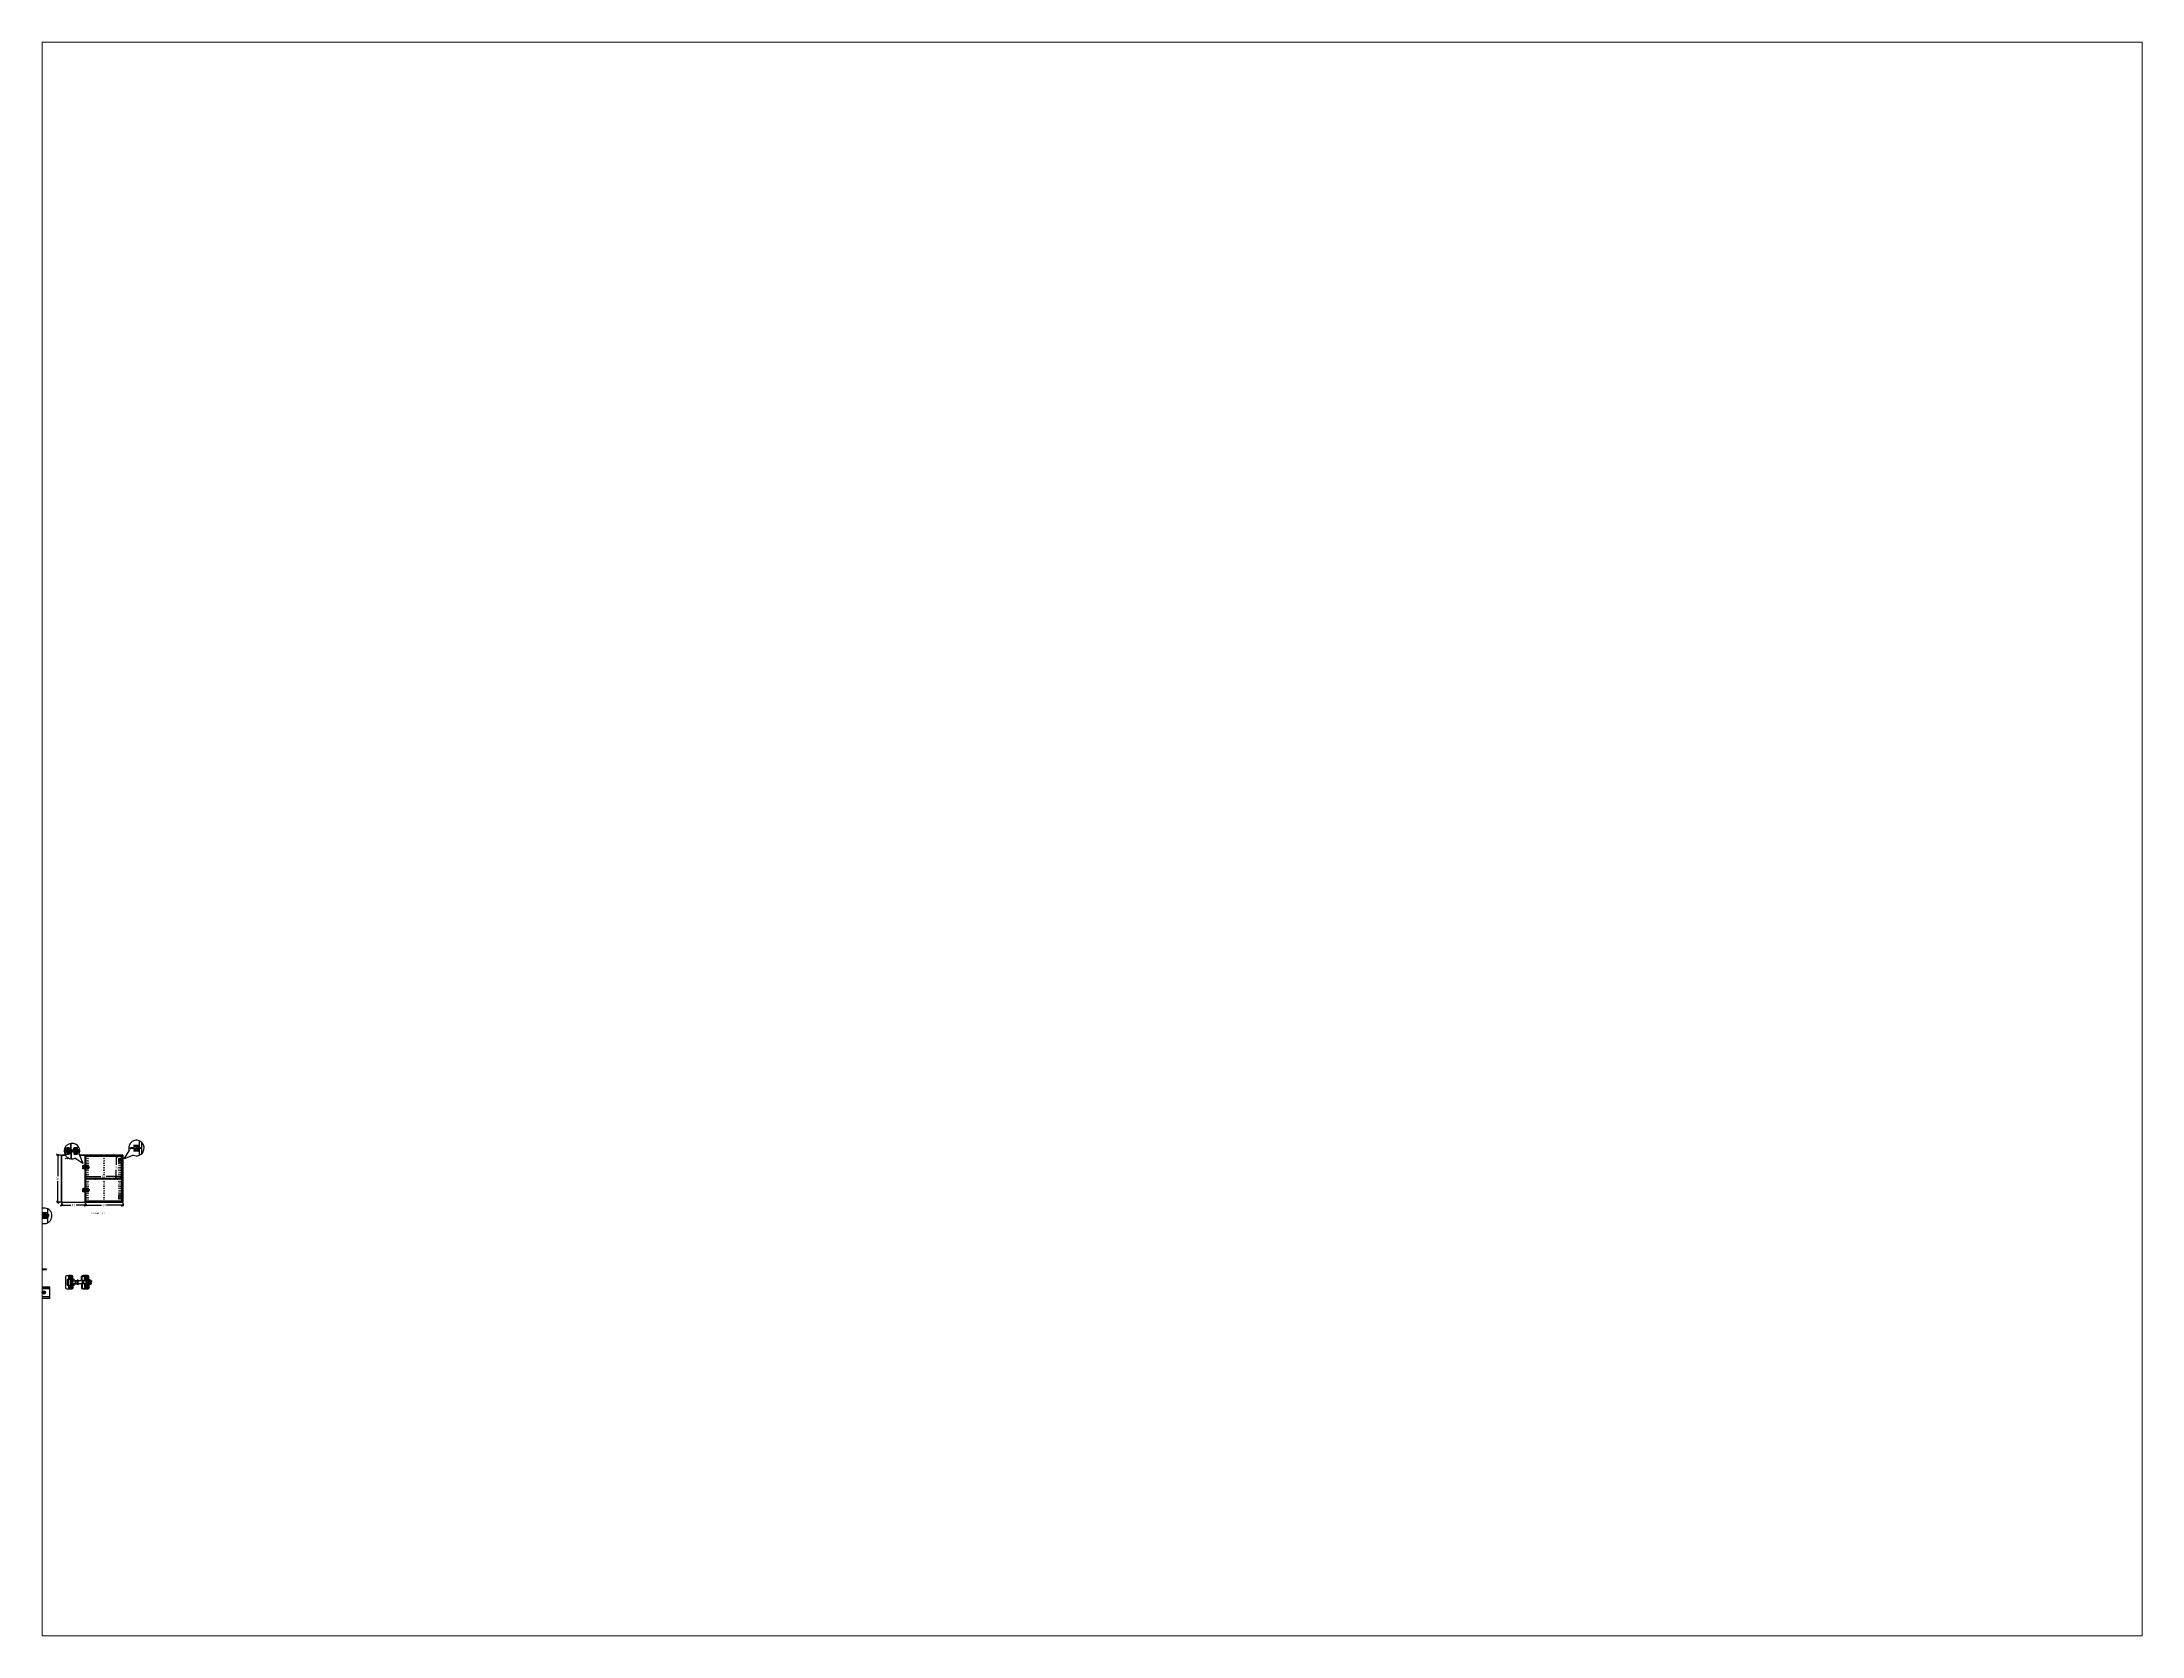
# Paper-space layout 'Layout1' of a CAD drawing. Header units: millimetres. Extents: x 26 to 231, y 20 to 176.
# The model-space entities are those that its viewports show. They can reach past a viewport. Long polylines and large blocks are cut down to what shows.
import ezdxf

# ---------------------------------------------------------------- set-up
doc = ezdxf.new("R2010")
doc.units = ezdxf.units.MM
for name, pattern in [('HIDDEN', [0.375, 0.25, -0.125]), ('HIDDEN2', [0.1875, 0.125, -0.0625]), ('TRATTEGGIATO', [0.75, 0.5, -0.25])]:
    doc.linetypes.add(name, pattern=pattern)
for name, color, linetype in [('ARREDI', 1, 'Continuous'), ('CAMPITURE', 4, 'Continuous'), ('DETTAGLI', 9, 'Continuous'), ('QUOTE', 3, 'Continuous'), ('TRATTEGGIO', 5, 'HIDDEN'), ('VITI E CERNIERE', 8, 'Continuous')]:
    doc.layers.add(name, color=color, linetype=linetype)
doc.styles.add('ARIAL', font='arial.ttf')
doc.dimstyles.new('TICK_36', dxfattribs={"dimtxt": 3.6, "dimasz": 3.6, "dimexe": 1.8, "dimexo": 1.2, "dimgap": 1.8, "dimtad": 0, "dimdec": 0, "dimzin": 0, "dimdsep": 46, "dimtxsty": 'ARIAL', "dimblk": 'OBLIQUE', "dimcen": 1.8, "dimdle": 1.8, "dimclrd": 256, "dimclrt": 256, "dimadec": 0, "dimazin": 0, "dimtfac": 1, "dimtdec": 0, "dimtmove": 1, "dimatfit": 3, "dimldrblk": 'OPEN90', "dimfxl": 1, "dimtfill": 1, "dimtolj": 1, "dimtzin": 0, "dimarcsym": 0})

# ---------------------------------------------------------------- blocks, each defined once
blk = doc.blocks.new('tassello')
at = {"layer": 'VITI E CERNIERE', "linetype": 'ByBlock', "lineweight": 100}
for p, q in [((0, 0.5), (0.2, 0.7)), ((0, 0.5), (0, 0.2)), ((0.2, 0), (0, 0.2)), ((0.2, 0.7), (3.7, 0.7)), ((0.2, 0.7), (0.2, 0)), ((0.2, 0.7), (0.2, 0.5)), ((0.2, 0.5), (0.7, 0.5)), ((0.2, 0.3), (0.9, 0.3)), ((0.9, 0.2), (0.2, 0.2)), ((0.7, 0.5), (3.7, 0.5)), ((0.9, 0.3), (0.9, 0.3)), ((0.9, 0.3), (3.7, 0.3)), ((0.9, 0.2), (3.7, 0.2)), ((3.9, 0.5), (3.7, 0.7)), ((3.7, 0.7), (3.7, 0)), ((3.7, 0), (3.9, 0.2)), ((3.9, 0.5), (3.9, 0.2)), ((3.7, 0), (0.2, 0))]:
    blk.add_line(p, q, dxfattribs=at)
blk = doc.blocks.new('vitetassello')
at = {"layer": 'VITI E CERNIERE'}
for p, q in [((-0.13, 0.38), (-0.13, 1.58)), ((-0.13, 1.58), (-0.06, 1.58)), ((-0.13, 1.5), (0.31, 1.5)), ((-0.13, 0.46), (0.31, 0.46)), ((0.31, 0.38), (-0.13, 0.38)), ((-0.09, 0.46), (-0.09, 1.5)), ((-0.06, 1.76), (-0.06, 1.58)), ((-0.06, 1.58), (0.23, 1.58)), ((0, 0.35), (0, 0.27)), ((0, 0.21), (0, 0.14)), ((0, 0.08), (0, 0)), ((0.06, 0.46), (0.06, 1.5)), ((0.09, 0.46), (0.06, 0.46)), ((0.08, 0.46), (0.11, 0.46)), ((0.09, 0.46), (0.13, 0.46)), ((0.13, 0.46), (0.13, 1.5)), ((0.19, 0.38), (0.19, 0.36)), ((0.19, 0.3), (0.19, 0.22)), ((0.19, 0.16), (0.19, 0.09)), ((0.19, 0), (0.19, 0.03)), ((0.23, 1.58), (0.24, 1.58)), ((0.24, 1.76), (0.24, 1.58)), ((0.24, 1.58), (0.31, 1.58)), ((0.27, 1.5), (0.27, 0.46)), ((0.31, 1.58), (0.31, 0.38)), ((0.31, 1.5), (0.31, 1.5)), ((0, 0), (0.19, 0))]:
    blk.add_line(p, q, dxfattribs=at)
blk.add_lwpolyline([(0.36, 1.76), (0.36, 1.93), (-0.18, 1.93), (-0.18, 1.76)], close=True, dxfattribs=at)
for points in [[(-0.06, 0.27), (0, 0.21), (0.19, 0.16), (0.24, 0.16), (-0.06, 0.27), (0, 0.27), (0.19, 0.22), (0.24, 0.16)], [(-0.06, 0.14), (0, 0.08), (0.19, 0.03), (0.24, 0.03), (-0.06, 0.14), (0, 0.14), (0.19, 0.09), (0.24, 0.03)], [(-0.03, 0.38), (0, 0.35), (0.19, 0.3), (0.24, 0.3), (0.01, 0.38)], [(0.09, 0.38), (0.19, 0.36), (0.24, 0.3)]]:
    blk.add_lwpolyline(points, dxfattribs=at)
blk = doc.blocks.new('_Oblique')
at = {"color": 0, "linetype": 'ByBlock', "lineweight": -2}
blk.add_line((-0.5, -0.5), (0.5, 0.5), dxfattribs=at)
blk = doc.blocks.new('*D138')
at = {"layer": 'QUOTE', "lineweight": -2, "transparency": 16777216}
for p, q in [((1095.4, 1936.2), (1110.8, 1936.2)), ((1135, 1936.2), (1119.6, 1936.2))]:
    blk.add_line(p, q, dxfattribs=at)
at = {"layer": 'QUOTE', "color": 0, "lineweight": -2, "transparency": 16777216}
for p, q in [((1097.2, 1933.2), (1097.2, 1938)), ((1133.2, 1933.2), (1133.2, 1938))]:
    blk.add_line(p, q, dxfattribs=at)
at = {"layer": 'QUOTE', "lineweight": -2, "transparency": 16777216, "xscale": 3.6, "yscale": 3.6, "zscale": 3.6, "rotation": 180}
blk.add_blockref('_Oblique', (1097.2, 1936.2), dxfattribs=at)
at = {"layer": 'QUOTE', "lineweight": -2, "transparency": 16777216, "xscale": 3.6, "yscale": 3.6, "zscale": 3.6}
blk.add_blockref('_Oblique', (1133.2, 1936.2), dxfattribs=at)
at = {"layer": 'QUOTE', "transparency": 16777216, "insert": (1115.2, 1936.2), "char_height": 3.6, "attachment_point": 5, "style": 'ARIAL', "bg_fill": 3, "box_fill_scale": 1.1, "bg_fill_color": 256, "bg_fill_true_color": 13158600, "bg_fill_transparency": 0}
blk.add_mtext('\\A1;36', dxfattribs=at)
at = {"layer": 'Defpoints', "color": 0, "transparency": 16777216}
for p in [(1097.2, 1932), (1133.2, 1936.2), (1133.2, 1932)]:
    blk.add_point(p, dxfattribs=at)
blk = doc.blocks.new('_Open90')
at = {"color": 0, "linetype": 'ByBlock', "lineweight": -2}
for p, q in [((0, 0), (-1, 0)), ((-0.5, 0.5), (0, 0)), ((0, 0), (-0.5, -0.5))]:
    blk.add_line(p, q, dxfattribs=at)
blk = doc.blocks.new('*D140')
at = {"layer": 'QUOTE', "lineweight": -2, "transparency": 16777216}
for p, q in [((1095.4, 1896.4), (1110.8, 1896.4)), ((1135, 1896.4), (1119.6, 1896.4))]:
    blk.add_line(p, q, dxfattribs=at)
at = {"layer": 'QUOTE', "color": 0, "lineweight": -2, "transparency": 16777216}
for p, q in [((1097.2, 1894.2), (1097.2, 1898.2)), ((1133.2, 1894.2), (1133.2, 1898.2))]:
    blk.add_line(p, q, dxfattribs=at)
at = {"layer": 'QUOTE', "lineweight": -2, "transparency": 16777216, "xscale": 3.6, "yscale": 3.6, "zscale": 3.6, "rotation": 180}
blk.add_blockref('_Oblique', (1097.2, 1896.4), dxfattribs=at)
at = {"layer": 'QUOTE', "lineweight": -2, "transparency": 16777216, "xscale": 3.6, "yscale": 3.6, "zscale": 3.6}
blk.add_blockref('_Oblique', (1133.2, 1896.4), dxfattribs=at)
at = {"layer": 'QUOTE', "transparency": 16777216, "insert": (1115.2, 1896.4), "char_height": 3.6, "attachment_point": 5, "style": 'ARIAL', "bg_fill": 3, "box_fill_scale": 1.1, "bg_fill_color": 256, "bg_fill_true_color": 13158600, "bg_fill_transparency": 0}
blk.add_mtext('\\A1;36', dxfattribs=at)
at = {"layer": 'Defpoints', "color": 0, "transparency": 16777216}
for p in [(1133.2, 1896.4), (1097.2, 1893), (1133.2, 1893)]:
    blk.add_point(p, dxfattribs=at)
blk = doc.blocks.new('*D144')
at = {"layer": 'QUOTE', "lineweight": -2, "transparency": 16777216}
for p, q in [((1180.1, 1847), (1197.5, 1847)), ((1223.7, 1847), (1206.4, 1847))]:
    blk.add_line(p, q, dxfattribs=at)
at = {"layer": 'QUOTE', "color": 0, "lineweight": -2, "transparency": 16777216}
for p, q in [((1181.9, 1850.8), (1181.9, 1845.2)), ((1221.9, 1850.8), (1221.9, 1845.2))]:
    blk.add_line(p, q, dxfattribs=at)
at = {"layer": 'QUOTE', "lineweight": -2, "transparency": 16777216, "xscale": 3.6, "yscale": 3.6, "zscale": 3.6, "rotation": 180}
blk.add_blockref('_Oblique', (1181.9, 1847), dxfattribs=at)
at = {"layer": 'QUOTE', "lineweight": -2, "transparency": 16777216, "xscale": 3.6, "yscale": 3.6, "zscale": 3.6}
blk.add_blockref('_Oblique', (1221.9, 1847), dxfattribs=at)
at = {"layer": 'QUOTE', "transparency": 16777216, "insert": (1201.9, 1847), "char_height": 3.6, "attachment_point": 5, "style": 'ARIAL', "bg_fill": 3, "box_fill_scale": 1.1, "bg_fill_color": 256, "bg_fill_true_color": 13158600, "bg_fill_transparency": 0}
blk.add_mtext('\\A1;40', dxfattribs=at)
at = {"layer": 'Defpoints', "color": 0, "transparency": 16777216}
for p in [(1181.9, 1852), (1221.9, 1852), (1221.9, 1847)]:
    blk.add_point(p, dxfattribs=at)
blk = doc.blocks.new('*D145')
at = {"layer": 'Defpoints', "color": 0, "transparency": 16777216}
for p in [(1222.4, 1852), (1285.9, 1852), (1285.9, 1847)]:
    blk.add_point(p, dxfattribs=at)
at = {"layer": 'QUOTE', "lineweight": -2, "transparency": 16777216}
for p, q in [((1220.6, 1847), (1249.8, 1847)), ((1287.7, 1847), (1258.5, 1847))]:
    blk.add_line(p, q, dxfattribs=at)
at = {"layer": 'QUOTE', "color": 0, "lineweight": -2, "transparency": 16777216}
for p, q in [((1222.4, 1850.8), (1222.4, 1845.2)), ((1285.9, 1850.8), (1285.9, 1845.2))]:
    blk.add_line(p, q, dxfattribs=at)
at = {"layer": 'QUOTE', "lineweight": -2, "transparency": 16777216, "xscale": 3.6, "yscale": 3.6, "zscale": 3.6, "rotation": 180}
blk.add_blockref('_Oblique', (1222.4, 1847), dxfattribs=at)
at = {"layer": 'QUOTE', "lineweight": -2, "transparency": 16777216, "xscale": 3.6, "yscale": 3.6, "zscale": 3.6}
blk.add_blockref('_Oblique', (1285.9, 1847), dxfattribs=at)
at = {"layer": 'QUOTE', "transparency": 16777216, "insert": (1254.1, 1847), "char_height": 3.6, "attachment_point": 5, "style": 'ARIAL', "bg_fill": 3, "box_fill_scale": 1.1, "bg_fill_color": 256, "bg_fill_true_color": 13158600, "bg_fill_transparency": 0}
blk.add_mtext('\\A1;64', dxfattribs=at)
blk = doc.blocks.new('*D146')
at = {"layer": 'Defpoints', "color": 0, "transparency": 16777216}
for p in [(1181.9, 1932), (1175.2, 1852), (1181.9, 1852)]:
    blk.add_point(p, dxfattribs=at)
at = {"layer": 'QUOTE', "color": 0, "lineweight": -2, "transparency": 16777216}
for p, q in [((1180.7, 1932), (1173.4, 1932)), ((1180.7, 1852), (1173.4, 1852))]:
    blk.add_line(p, q, dxfattribs=at)
at = {"layer": 'QUOTE', "lineweight": -2, "transparency": 16777216}
for p, q in [((1175.2, 1933.8), (1175.2, 1896.4)), ((1175.2, 1850.2), (1175.2, 1887.6))]:
    blk.add_line(p, q, dxfattribs=at)
at = {"layer": 'QUOTE', "lineweight": -2, "transparency": 16777216, "xscale": 3.6, "yscale": 3.6, "zscale": 3.6}
for p, rotation in [((1175.2, 1932), 90), ((1175.2, 1852), 270)]:
    blk.add_blockref('_Oblique', p, dxfattribs=dict(at, rotation=rotation))
at = {"layer": 'QUOTE', "transparency": 16777216, "insert": (1175.2, 1892), "char_height": 3.6, "attachment_point": 5, "rotation": 90, "style": 'ARIAL', "bg_fill": 3, "box_fill_scale": 1.1, "bg_fill_color": 256, "bg_fill_true_color": 13158600, "bg_fill_transparency": 0}
blk.add_mtext('\\A1;80', dxfattribs=at)
blk = doc.blocks.new('*D147')
at = {"layer": 'Defpoints', "color": 0, "transparency": 16777216}
for p in [(1283.9, 1895.8), (1222.4, 1893), (1283.9, 1893)]:
    blk.add_point(p, dxfattribs=at)
at = {"layer": 'QUOTE', "lineweight": -2, "transparency": 16777216}
for p, q in [((1220.6, 1895.8), (1248.8, 1895.8)), ((1285.7, 1895.8), (1257.5, 1895.8))]:
    blk.add_line(p, q, dxfattribs=at)
at = {"layer": 'QUOTE', "color": 0, "lineweight": -2, "transparency": 16777216}
for p, q in [((1222.4, 1894.2), (1222.4, 1897.6)), ((1283.9, 1894.2), (1283.9, 1897.6))]:
    blk.add_line(p, q, dxfattribs=at)
at = {"layer": 'QUOTE', "lineweight": -2, "transparency": 16777216, "xscale": 3.6, "yscale": 3.6, "zscale": 3.6, "rotation": 180}
blk.add_blockref('_Oblique', (1222.4, 1895.8), dxfattribs=at)
at = {"layer": 'QUOTE', "lineweight": -2, "transparency": 16777216, "xscale": 3.6, "yscale": 3.6, "zscale": 3.6}
blk.add_blockref('_Oblique', (1283.9, 1895.8), dxfattribs=at)
at = {"layer": 'QUOTE', "transparency": 16777216, "insert": (1253.1, 1895.8), "char_height": 3.6, "attachment_point": 5, "style": 'ARIAL', "bg_fill": 3, "box_fill_scale": 1.1, "bg_fill_color": 256, "bg_fill_true_color": 13158600, "bg_fill_transparency": 0}
blk.add_mtext('\\A1;62', dxfattribs=at)
blk = doc.blocks.new('*D148')
at = {"layer": 'QUOTE', "lineweight": -2, "transparency": 16777216}
for p, q in [((1275, 1931.8), (1275, 1915.9)), ((1275, 1891.2), (1275, 1907.1))]:
    blk.add_line(p, q, dxfattribs=at)
at = {"layer": 'QUOTE', "color": 0, "lineweight": -2, "transparency": 16777216}
for p, q in [((1282.7, 1930), (1273.2, 1930)), ((1282.7, 1893), (1273.2, 1893))]:
    blk.add_line(p, q, dxfattribs=at)
at = {"layer": 'QUOTE', "lineweight": -2, "transparency": 16777216, "xscale": 3.6, "yscale": 3.6, "zscale": 3.6}
for p, rotation in [((1275, 1930), 90), ((1275, 1893), 270)]:
    blk.add_blockref('_Oblique', p, dxfattribs=dict(at, rotation=rotation))
at = {"layer": 'QUOTE', "transparency": 16777216, "insert": (1275, 1911.5), "char_height": 3.6, "attachment_point": 5, "rotation": 90, "style": 'ARIAL', "bg_fill": 3, "box_fill_scale": 1.1, "bg_fill_color": 256, "bg_fill_true_color": 13158600, "bg_fill_transparency": 0}
blk.add_mtext('\\A1;37', dxfattribs=at)
at = {"layer": 'Defpoints', "color": 0, "transparency": 16777216}
for p in [(1283.9, 1930), (1275, 1893), (1283.9, 1893)]:
    blk.add_point(p, dxfattribs=at)

msp = doc.modelspace()

# ---------------------------------------------------------------- hatches: boundary and pattern name
at = {"layer": 'CAMPITURE'}
h = msp.add_hatch(dxfattribs=at)
h.set_pattern_fill('ANSI31', color=256, scale=0.2)
h.set_pattern_definition([(45, (341.41785, -114.43774), (-0.4490128, 0.4490128), [])])
h.paths.add_polyline_path([(1283.9, 1932), (1222.4, 1932), (1222.4, 1930), (1283.9, 1930)])
h.paths.add_polyline_path([(1285.9, 1932), (1283.9, 1932), (1283.9, 1891), (1283.9, 1852), (1285.9, 1852)])
h.paths.add_polyline_path([(1283.9, 1893), (1222.4, 1893), (1222.4, 1892), (1222.4, 1891), (1283.9, 1891)])
h.paths.add_polyline_path([(1283.9, 1854), (1222.4, 1854), (1222.4, 1852), (1283.9, 1852)])

# ---------------------------------------------------------------- linework, layer by layer
for p, q in [((1182, 1919.2), (1182, 1919.2)), ((1140.3, 1829.4), (1140.2, 1829.4)), ((1140.3, 1829.2), (1140.2, 1829.2)), ((1140.3, 1829.2), (1140.3, 1829.4)), ((1141, 1830.3), (1140.6, 1830.3)), ((1141, 1828.2), (1140.6, 1828.2)), ((1141, 1828.2), (1141, 1830.3)), ((1141.1, 1829.8), (1141, 1829.7)), ((1141, 1829.7), (1141.2, 1828.9)), ((1141, 1829.7), (1141, 1829.7)), ((1141, 1828.9), (1141.2, 1828.9)), ((1141.1, 1829.8), (1141.2, 1829.7)), ((1141.3, 1828.7), (1141.1, 1829.8)), ((1141.2, 1829.7), (1141.3, 1829.7)), ((1141.4, 1828.9), (1141.2, 1829.7)), ((1141.3, 1828.7), (1141.2, 1828.9)), ((1141.4, 1829.8), (1141.3, 1829.7)), ((1141.3, 1829.7), (1141.5, 1828.9)), ((1141.3, 1828.7), (1141.4, 1828.9)), ((1141.4, 1829.8), (1141.5, 1829.7)), ((1141.6, 1828.7), (1141.4, 1829.8)), ((1141.4, 1828.9), (1141.5, 1828.9)), ((1141.5, 1829.7), (1141.6, 1829.7)), ((1141.7, 1828.9), (1141.5, 1829.7)), ((1141.6, 1828.7), (1141.5, 1828.9)), ((1141.7, 1829.8), (1141.6, 1829.7)), ((1141.6, 1829.7), (1141.8, 1828.9)), ((1141.6, 1828.7), (1141.7, 1828.9)), ((1141.7, 1829.8), (1141.8, 1829.7)), ((1141.9, 1828.7), (1141.7, 1829.8)), ((1141.7, 1828.9), (1141.8, 1828.9)), ((1141.8, 1829.7), (1141.9, 1829.7)), ((1142, 1828.9), (1141.8, 1829.7)), ((1141.9, 1828.7), (1141.8, 1828.9)), ((1142, 1829.8), (1141.9, 1829.7)), ((1141.9, 1829.7), (1142.1, 1828.9)), ((1141.9, 1828.7), (1142, 1828.9)), ((1142.1, 1831), (1142, 1831)), ((1142.1, 1830.9), (1142, 1830.9)), ((1142, 1829.8), (1142.1, 1829.7)), ((1142.2, 1828.7), (1142, 1829.8)), ((1142, 1828.9), (1142.1, 1828.9)), ((1142.1, 1827.5), (1142, 1827.5)), ((1142.1, 1827.4), (1142, 1827.4)), ((1142.1, 1830.9), (1142.1, 1831)), ((1142.1, 1829.7), (1142.3, 1829.7)), ((1142.3, 1828.9), (1142.1, 1829.7)), ((1142.2, 1828.7), (1142.1, 1828.9)), ((1142.1, 1827.4), (1142.1, 1827.5)), ((1142.2, 1828.7), (1142.3, 1828.9)), ((1142.6, 1831.8), (1142.3, 1831.8)), ((1142.6, 1830.1), (1142.3, 1830.1)), ((1142.3, 1829.8), (1142.3, 1829.7)), ((1142.3, 1829.8), (1142.4, 1829.7)), ((1142.5, 1828.7), (1142.3, 1829.8)), ((1142.3, 1829.7), (1142.4, 1828.9)), ((1142.3, 1828.9), (1142.4, 1828.9)), ((1142.6, 1828.3), (1142.3, 1828.3)), ((1142.6, 1826.7), (1142.3, 1826.7)), ((1142.4, 1829.7), (1142.6, 1829.7)), ((1142.6, 1828.9), (1142.4, 1829.7)), ((1142.5, 1828.7), (1142.4, 1828.9)), ((1142.5, 1828.7), (1142.6, 1828.9)), ((1142.6, 1830.1), (1142.6, 1831.8)), ((1142.6, 1831.2), (1142.7, 1831.2)), ((1142.6, 1830.6), (1142.8, 1830.6)), ((1142.6, 1829.8), (1142.6, 1829.7)), ((1142.6, 1829.8), (1142.7, 1829.7)), ((1142.8, 1828.7), (1142.6, 1829.8)), ((1142.6, 1829.7), (1142.7, 1828.9)), ((1142.6, 1828.9), (1142.7, 1828.9)), ((1142.6, 1826.7), (1142.6, 1828.3)), ((1142.6, 1827.8), (1142.7, 1827.8)), ((1142.6, 1827.2), (1142.8, 1827.2)), ((1142.7, 1831.4), (1142.7, 1831.2)), ((1142.7, 1831.4), (1142.8, 1831.2)), ((1142.9, 1830.5), (1142.7, 1831.4)), ((1142.7, 1831.2), (1142.8, 1830.6)), ((1142.7, 1829.7), (1142.9, 1829.7)), ((1142.9, 1828.9), (1142.7, 1829.7)), ((1142.8, 1828.7), (1142.7, 1828.9)), ((1142.7, 1827.9), (1142.7, 1827.8)), ((1142.7, 1827.9), (1142.8, 1827.8)), ((1142.9, 1827.1), (1142.7, 1827.9)), ((1142.7, 1827.8), (1142.8, 1827.2)), ((1142.8, 1831.2), (1142.9, 1831.2)), ((1142.9, 1830.6), (1142.8, 1831.2)), ((1142.9, 1830.5), (1142.8, 1830.6)), ((1142.8, 1828.7), (1142.9, 1828.9)), ((1142.8, 1827.8), (1142.9, 1827.8)), ((1142.9, 1827.2), (1142.8, 1827.8)), ((1142.9, 1827.1), (1142.8, 1827.2)), ((1143, 1831.4), (1142.9, 1831.2)), ((1142.9, 1831.2), (1143.1, 1830.6)), ((1142.9, 1830.6), (1143.1, 1830.6)), ((1142.9, 1830.5), (1142.9, 1830.6)), ((1142.9, 1829.8), (1142.9, 1829.7)), ((1142.9, 1829.8), (1143, 1829.7)), ((1143.1, 1828.7), (1142.9, 1829.8)), ((1142.9, 1829.7), (1143, 1828.9)), ((1142.9, 1828.9), (1143, 1828.9)), ((1143, 1827.9), (1142.9, 1827.8)), ((1142.9, 1827.8), (1143.1, 1827.2)), ((1142.9, 1827.2), (1143.1, 1827.2)), ((1142.9, 1827.1), (1142.9, 1827.2)), ((1143, 1831.4), (1143, 1831.2)), ((1143.1, 1830.5), (1143, 1831.4)), ((1143, 1831.2), (1143.2, 1831.2)), ((1143.2, 1830.6), (1143, 1831.2)), ((1143, 1829.7), (1143.2, 1829.7)), ((1143.2, 1828.9), (1143, 1829.7)), ((1143.1, 1828.7), (1143, 1828.9)), ((1143, 1827.9), (1143, 1827.8)), ((1143.1, 1827.1), (1143, 1827.9)), ((1143, 1827.8), (1143.2, 1827.8)), ((1143.2, 1827.2), (1143, 1827.8)), ((1143.1, 1830.5), (1143.1, 1830.6)), ((1143.1, 1830.5), (1143.2, 1830.6)), ((1143.1, 1828.7), (1143.2, 1828.9)), ((1143.1, 1827.1), (1143.1, 1827.2)), ((1143.1, 1827.1), (1143.2, 1827.2)), ((1143.2, 1831.4), (1143.2, 1831.2)), ((1143.2, 1831.4), (1143.3, 1831.2)), ((1143.4, 1830.5), (1143.2, 1831.4)), ((1143.2, 1831.2), (1143.3, 1830.6)), ((1143.2, 1830.6), (1143.3, 1830.6)), ((1143.3, 1829.8), (1143.2, 1829.7)), ((1143.2, 1829.7), (1143.3, 1828.9)), ((1143.2, 1828.9), (1143.3, 1828.9)), ((1143.2, 1827.9), (1143.2, 1827.8)), ((1143.2, 1827.9), (1143.3, 1827.8)), ((1143.4, 1827.1), (1143.2, 1827.9)), ((1143.2, 1827.8), (1143.3, 1827.2)), ((1143.2, 1827.2), (1143.3, 1827.2)), ((1143.3, 1831.2), (1143.4, 1831.2)), ((1143.4, 1830.6), (1143.3, 1831.2)), ((1143.4, 1830.5), (1143.3, 1830.6)), ((1143.3, 1829.8), (1143.3, 1829.7)), ((1143.4, 1828.7), (1143.3, 1829.8)), ((1143.3, 1829.7), (1143.5, 1829.7)), ((1143.5, 1828.9), (1143.3, 1829.7)), ((1143.4, 1828.7), (1143.3, 1828.9)), ((1143.3, 1827.8), (1143.4, 1827.8)), ((1143.4, 1827.2), (1143.3, 1827.8)), ((1143.4, 1827.1), (1143.3, 1827.2)), ((1143.5, 1831.4), (1143.4, 1831.2)), ((1143.4, 1831.2), (1143.5, 1830.6)), ((1143.4, 1830.6), (1143.5, 1830.6)), ((1143.4, 1830.5), (1143.4, 1830.6)), ((1143.4, 1828.7), (1143.5, 1828.9)), ((1143.5, 1827.9), (1143.4, 1827.8)), ((1143.4, 1827.8), (1143.5, 1827.2)), ((1143.4, 1827.2), (1143.5, 1827.2)), ((1143.4, 1827.1), (1143.4, 1827.2)), ((1143.5, 1831.4), (1143.5, 1831.2)), ((1143.6, 1830.5), (1143.5, 1831.4)), ((1143.5, 1831.2), (1143.6, 1831.2)), ((1143.7, 1830.6), (1143.5, 1831.2)), ((1143.6, 1830.5), (1143.5, 1830.6)), ((1143.6, 1829.8), (1143.5, 1829.7)), ((1143.5, 1829.7), (1143.7, 1828.9)), ((1143.5, 1828.9), (1143.7, 1828.9)), ((1143.5, 1827.9), (1143.5, 1827.8)), ((1143.6, 1827.1), (1143.5, 1827.9)), ((1143.5, 1827.8), (1143.6, 1827.8)), ((1143.7, 1827.2), (1143.5, 1827.8)), ((1143.6, 1827.1), (1143.5, 1827.2)), ((1143.7, 1831.4), (1143.6, 1831.2)), ((1143.6, 1831.2), (1143.8, 1830.6)), ((1143.6, 1830.5), (1143.7, 1830.6)), ((1143.6, 1829.8), (1143.6, 1829.7)), ((1143.7, 1828.7), (1143.6, 1829.8)), ((1143.6, 1829.7), (1143.8, 1829.7)), ((1143.8, 1828.9), (1143.6, 1829.7)), ((1143.7, 1827.9), (1143.6, 1827.8)), ((1143.6, 1827.8), (1143.8, 1827.2)), ((1143.6, 1827.1), (1143.7, 1827.2)), ((1143.7, 1831.4), (1143.8, 1831.2)), ((1143.8, 1830.5), (1143.7, 1831.4)), ((1143.7, 1830.6), (1143.8, 1830.6)), ((1143.7, 1828.7), (1143.7, 1828.9)), ((1143.7, 1828.7), (1143.8, 1828.9)), ((1143.7, 1827.9), (1143.8, 1827.8)), ((1143.8, 1827.1), (1143.7, 1827.9)), ((1143.7, 1827.2), (1143.8, 1827.2)), ((1143.8, 1831.2), (1143.9, 1831.2)), ((1143.9, 1830.6), (1143.8, 1831.2)), ((1143.8, 1830.5), (1143.8, 1830.6)), ((1143.8, 1830.5), (1143.9, 1830.6)), ((1143.9, 1829.8), (1143.8, 1829.7)), ((1143.8, 1829.7), (1144, 1828.9)), ((1143.8, 1828.9), (1144, 1828.9)), ((1143.8, 1827.8), (1143.9, 1827.8)), ((1143.9, 1827.2), (1143.8, 1827.8)), ((1143.8, 1827.1), (1143.8, 1827.2)), ((1143.8, 1827.1), (1143.9, 1827.2)), ((1143.9, 1831.4), (1143.9, 1831.2)), ((1143.9, 1831.4), (1144, 1831.2)), ((1144.1, 1830.5), (1143.9, 1831.4)), ((1143.9, 1831.2), (1144, 1830.6)), ((1143.9, 1830.6), (1144, 1830.6)), ((1143.9, 1829.8), (1143.9, 1829.7)), ((1144, 1828.7), (1143.9, 1829.8)), ((1143.9, 1829.7), (1144.1, 1829.7)), ((1144.1, 1828.9), (1143.9, 1829.7)), ((1143.9, 1827.9), (1143.9, 1827.8)), ((1143.9, 1827.9), (1144, 1827.8)), ((1144.1, 1827.1), (1143.9, 1827.9)), ((1143.9, 1827.8), (1144, 1827.2)), ((1143.9, 1827.2), (1144, 1827.2)), ((1144, 1831.2), (1144.1, 1831.2)), ((1144.1, 1830.6), (1144, 1831.2)), ((1144.1, 1830.5), (1144, 1830.6)), ((1144, 1828.7), (1144, 1828.9)), ((1144, 1828.7), (1144.1, 1828.9)), ((1144, 1827.8), (1144.1, 1827.8)), ((1144.1, 1827.2), (1144, 1827.8)), ((1144.1, 1827.1), (1144, 1827.2)), ((1144.2, 1831.4), (1144.1, 1831.2)), ((1144.1, 1831.2), (1144.3, 1830.6)), ((1144.1, 1830.6), (1144.3, 1830.6)), ((1144.1, 1830.5), (1144.1, 1830.6)), ((1144.2, 1829.8), (1144.1, 1829.7)), ((1144.1, 1829.7), (1144.3, 1828.9)), ((1144.1, 1828.9), (1144.3, 1828.9)), ((1144.2, 1827.9), (1144.1, 1827.8)), ((1144.1, 1827.8), (1144.3, 1827.2)), ((1144.1, 1827.2), (1144.3, 1827.2)), ((1144.1, 1827.1), (1144.1, 1827.2)), ((1144.2, 1831.4), (1144.2, 1831.2)), ((1144.3, 1830.5), (1144.2, 1831.4)), ((1144.2, 1831.2), (1144.4, 1831.2)), ((1144.4, 1830.6), (1144.2, 1831.2)), ((1144.2, 1829.8), (1144.2, 1829.7)), ((1144.3, 1828.7), (1144.2, 1829.8)), ((1144.2, 1829.7), (1144.4, 1829.7)), ((1144.4, 1828.9), (1144.2, 1829.7)), ((1144.2, 1827.9), (1144.2, 1827.8)), ((1144.3, 1827.1), (1144.2, 1827.9)), ((1144.2, 1827.8), (1144.4, 1827.8)), ((1144.4, 1827.2), (1144.2, 1827.8)), ((1144.3, 1830.5), (1144.3, 1830.6)), ((1144.3, 1830.5), (1144.4, 1830.6)), ((1144.3, 1828.7), (1144.3, 1828.9)), ((1144.3, 1828.7), (1144.4, 1828.9)), ((1144.3, 1827.1), (1144.3, 1827.2)), ((1144.3, 1827.1), (1144.4, 1827.2)), ((1144.4, 1831.4), (1144.4, 1831.2)), ((1144.4, 1831.4), (1144.5, 1831.2)), ((1144.6, 1830.5), (1144.4, 1831.4)), ((1144.4, 1831.2), (1144.5, 1830.6)), ((1144.4, 1830.6), (1144.5, 1830.6)), ((1144.5, 1829.8), (1144.4, 1829.7)), ((1144.4, 1829.7), (1144.6, 1828.9)), ((1144.4, 1828.9), (1144.6, 1828.9)), ((1144.4, 1827.9), (1144.4, 1827.8)), ((1144.4, 1827.9), (1144.5, 1827.8)), ((1144.6, 1827.1), (1144.4, 1827.9)), ((1144.4, 1827.8), (1144.5, 1827.2)), ((1144.4, 1827.2), (1144.5, 1827.2)), ((1144.5, 1831.2), (1144.6, 1831.2)), ((1144.6, 1830.6), (1144.5, 1831.2)), ((1144.6, 1830.5), (1144.5, 1830.6)), ((1144.5, 1829.8), (1144.6, 1829.7)), ((1144.7, 1828.7), (1144.5, 1829.8)), ((1144.5, 1827.8), (1144.6, 1827.8)), ((1144.6, 1827.2), (1144.5, 1827.8)), ((1144.6, 1827.1), (1144.5, 1827.2)), ((1144.7, 1831.4), (1144.6, 1831.2)), ((1144.6, 1831.2), (1144.7, 1830.6)), ((1144.6, 1830.6), (1144.7, 1830.6)), ((1144.6, 1830.5), (1144.6, 1830.6)), ((1144.6, 1829.7), (1144.7, 1829.7)), ((1144.7, 1828.9), (1144.6, 1829.7)), ((1144.7, 1828.7), (1144.6, 1828.9)), ((1144.7, 1827.9), (1144.6, 1827.8)), ((1144.6, 1827.8), (1144.7, 1827.2)), ((1144.6, 1827.2), (1144.7, 1827.2)), ((1144.6, 1827.1), (1144.6, 1827.2)), ((1144.7, 1831.4), (1144.7, 1831.2)), ((1144.8, 1830.5), (1144.7, 1831.4)), ((1144.7, 1831.2), (1144.8, 1831.2)), ((1144.9, 1830.6), (1144.7, 1831.2)), ((1144.8, 1830.5), (1144.7, 1830.6)), ((1144.8, 1829.8), (1144.7, 1829.7)), ((1144.7, 1829.7), (1144.9, 1828.9)), ((1144.7, 1828.9), (1144.9, 1828.9)), ((1144.7, 1828.7), (1144.7, 1828.9)), ((1144.7, 1827.9), (1144.7, 1827.8)), ((1144.8, 1827.1), (1144.7, 1827.9)), ((1144.7, 1827.8), (1144.8, 1827.8)), ((1144.9, 1827.2), (1144.7, 1827.8)), ((1144.8, 1827.1), (1144.7, 1827.2)), ((1144.9, 1831.4), (1144.8, 1831.2)), ((1144.8, 1831.2), (1145, 1830.6)), ((1144.8, 1830.5), (1144.9, 1830.6)), ((1144.8, 1829.8), (1144.9, 1829.6)), ((1145, 1828.7), (1144.8, 1829.8)), ((1144.9, 1827.9), (1144.8, 1827.8)), ((1144.8, 1827.8), (1145, 1827.2)), ((1144.8, 1827.1), (1144.9, 1827.2)), ((1144.9, 1831.4), (1145, 1831.2)), ((1145, 1830.5), (1144.9, 1831.4)), ((1144.9, 1830.6), (1145, 1830.6)), ((1144.9, 1829.6), (1145.1, 1829.5)), ((1145, 1828.9), (1144.9, 1829.6)), ((1145, 1828.7), (1144.9, 1828.9)), ((1144.9, 1827.9), (1145, 1827.8)), ((1145, 1827.1), (1144.9, 1827.9)), ((1144.9, 1827.2), (1145, 1827.2)), ((1145, 1831.2), (1145.1, 1831.2)), ((1145.1, 1830.6), (1145, 1831.2)), ((1145, 1830.5), (1145, 1830.6)), ((1145, 1830.5), (1145.1, 1830.6)), ((1145.1, 1829.6), (1145, 1829.5)), ((1145, 1829.5), (1145.1, 1829)), ((1145, 1828.9), (1145.2, 1829)), ((1145, 1828.7), (1145, 1828.9)), ((1145, 1827.8), (1145.1, 1827.8)), ((1145.1, 1827.2), (1145, 1827.8)), ((1145, 1827.1), (1145, 1827.2)), ((1145, 1827.1), (1145.1, 1827.2)), ((1145.1, 1831.4), (1145.1, 1831.2)), ((1145.1, 1831.4), (1145.2, 1831.2)), ((1145.3, 1830.5), (1145.1, 1831.4)), ((1145.1, 1831.2), (1145.2, 1830.6)), ((1145.1, 1830.6), (1145.2, 1830.6)), ((1145.2, 1828.9), (1145.1, 1829.6)), ((1145.1, 1829.6), (1145.2, 1829.4)), ((1145.2, 1828.9), (1145.1, 1829)), ((1145.1, 1827.9), (1145.1, 1827.8)), ((1145.1, 1827.9), (1145.2, 1827.8)), ((1145.3, 1827.1), (1145.1, 1827.9)), ((1145.1, 1827.8), (1145.2, 1827.2)), ((1145.1, 1827.2), (1145.2, 1827.2)), ((1145.2, 1831.2), (1145.3, 1831.2)), ((1145.4, 1830.6), (1145.2, 1831.2)), ((1145.3, 1830.5), (1145.2, 1830.6)), ((1145.2, 1829.5), (1145.4, 1829.4)), ((1145.3, 1829.1), (1145.2, 1829.4)), ((1145.2, 1828.9), (1145.3, 1829.1)), ((1145.2, 1827.8), (1145.3, 1827.8)), ((1145.4, 1827.2), (1145.2, 1827.8)), ((1145.3, 1827.1), (1145.2, 1827.2)), ((1145.4, 1831.4), (1145.3, 1831.2)), ((1145.3, 1831.2), (1145.5, 1830.6)), ((1145.3, 1830.5), (1145.4, 1830.6)), ((1145.3, 1829), (1145.5, 1829.1)), ((1145.3, 1829), (1145.3, 1829)), ((1145.4, 1827.9), (1145.3, 1827.8)), ((1145.3, 1827.8), (1145.5, 1827.2)), ((1145.3, 1827.1), (1145.4, 1827.2)), ((1145.4, 1831.4), (1145.5, 1831.2)), ((1145.5, 1830.5), (1145.4, 1831.4)), ((1145.4, 1830.6), (1145.5, 1830.6)), ((1145.5, 1829), (1145.4, 1829.6)), ((1145.4, 1829.6), (1145.5, 1829.4)), ((1145.4, 1829.6), (1145.4, 1829.5)), ((1145.4, 1829.5), (1145.5, 1829.1)), ((1145.4, 1827.9), (1145.5, 1827.8)), ((1145.5, 1827.1), (1145.4, 1827.9)), ((1145.4, 1827.2), (1145.5, 1827.2)), ((1145.5, 1831.2), (1145.6, 1831.2)), ((1145.6, 1830.6), (1145.5, 1831.2)), ((1145.5, 1830.5), (1145.5, 1830.6)), ((1145.5, 1830.5), (1145.6, 1830.6)), ((1145.6, 1829.1), (1145.5, 1829.4)), ((1145.5, 1829.4), (1145.9, 1829.3)), ((1145.5, 1829), (1145.6, 1829.1)), ((1145.5, 1829), (1145.5, 1829.1)), ((1145.5, 1827.8), (1145.6, 1827.8)), ((1145.6, 1827.2), (1145.5, 1827.8)), ((1145.5, 1827.1), (1145.5, 1827.2)), ((1145.5, 1827.1), (1145.6, 1827.2)), ((1145.6, 1831.4), (1145.7, 1831.2)), ((1145.6, 1831.4), (1145.6, 1831.2)), ((1145.8, 1830.5), (1145.6, 1831.4)), ((1145.6, 1831.2), (1145.7, 1830.6)), ((1145.6, 1830.6), (1145.7, 1830.6)), ((1145.6, 1829.2), (1145.9, 1829.3)), ((1145.6, 1827.9), (1145.7, 1827.7)), ((1145.6, 1827.9), (1145.6, 1827.8)), ((1145.8, 1827.1), (1145.6, 1827.9)), ((1145.6, 1827.8), (1145.7, 1827.2)), ((1145.6, 1827.2), (1145.7, 1827.2)), ((1145.7, 1831.2), (1145.9, 1831.1)), ((1145.8, 1830.7), (1145.7, 1831.2)), ((1145.8, 1830.5), (1145.7, 1830.6)), ((1145.7, 1827.7), (1145.9, 1827.7)), ((1145.8, 1827.2), (1145.7, 1827.7)), ((1145.8, 1827.1), (1145.7, 1827.2)), ((1145.9, 1831.2), (1145.8, 1831.1)), ((1145.8, 1831.1), (1145.9, 1830.8)), ((1145.8, 1830.7), (1145.9, 1830.7)), ((1145.8, 1830.5), (1145.8, 1830.7)), ((1145.9, 1827.8), (1145.8, 1827.7)), ((1145.8, 1827.7), (1145.9, 1827.3)), ((1145.8, 1827.2), (1145.9, 1827.3)), ((1145.8, 1827.1), (1145.8, 1827.2)), ((1146, 1830.6), (1145.9, 1831.2)), ((1145.9, 1831.2), (1146, 1831.1)), ((1146, 1830.6), (1145.9, 1830.8)), ((1146, 1827.2), (1145.9, 1827.8)), ((1145.9, 1827.8), (1146, 1827.6)), ((1146, 1827.2), (1145.9, 1827.3)), ((1146, 1830.8), (1146, 1831.1)), ((1146, 1831.1), (1146.1, 1831.1)), ((1146, 1830.8), (1146.2, 1830.8)), ((1146, 1830.6), (1146, 1830.8)), ((1146, 1830.8), (1146, 1830.8)), ((1146, 1827.7), (1146.1, 1827.6)), ((1146, 1827.3), (1146, 1827.6)), ((1146, 1827.3), (1146.2, 1827.3)), ((1146, 1827.2), (1146, 1827.3)), ((1146, 1827.3), (1146, 1827.3)), ((1146.2, 1831.2), (1146.1, 1831.1)), ((1146.1, 1831.1), (1146.2, 1830.8)), ((1146.2, 1827.7), (1146.1, 1827.6)), ((1146.1, 1827.6), (1146.2, 1827.3)), ((1146.2, 1830.7), (1146.2, 1831.2)), ((1146.2, 1831.2), (1146.2, 1831)), ((1146.3, 1830.8), (1146.2, 1831)), ((1146.2, 1831), (1146.5, 1830.9)), ((1146.2, 1830.7), (1146.3, 1830.8)), ((1146.2, 1830.7), (1146.2, 1830.8)), ((1146.2, 1827.2), (1146.2, 1827.7)), ((1146.2, 1827.7), (1146.2, 1827.6)), ((1146.3, 1827.4), (1146.2, 1827.6)), ((1146.2, 1827.6), (1146.5, 1827.5)), ((1146.2, 1827.2), (1146.3, 1827.4)), ((1146.2, 1827.2), (1146.2, 1827.3)), ((1146.3, 1830.8), (1146.5, 1830.9)), ((1146.3, 1827.4), (1146.5, 1827.5))]:
    msp.add_line(p, q)
for centre, radius, start, end in [((1141.9, 1829.3), 1.65, 140.8803, 177.1067), ((1141.9, 1829.3), 1.65, 182.8933, 219.1197), ((1143.3, 1830.9), 1.3, 140.8803, 177.1067), ((1143.3, 1830.9), 1.3, 182.8933, 219.1197), ((1143.3, 1827.5), 1.3, 140.8803, 177.1067), ((1143.3, 1827.5), 1.3, 182.8933, 219.1197), ((1145.9, 1829.3), 0.00441, 291.5364, 71.4797), ((1146.5, 1830.9), 0.00347, 291.5364, 71.4797), ((1146.5, 1827.5), 0.00347, 291.5364, 71.4797)]:
    msp.add_arc(centre, radius, start, end)
at = {"layer": 'ARREDI'}
for p, q in [((1097.2, 1932), (1133.2, 1932)), ((1133.2, 1930), (1133.2, 1932)), ((1133.2, 1932), (1133.2, 1932)), ((1145.9, 1932), (1145.9, 1852)), ((1145.9, 1932), (1147.9, 1932)), ((1147.9, 1932), (1147.9, 1852)), ((1181.9, 1932), (1181.9, 1852)), ((1181.9, 1852), (1181.9, 1932)), ((1181.9, 1932), (1188.4, 1932)), ((1181.9, 1932), (1181.9, 1912)), ((1181.9, 1932), (1181.9, 1925)), ((1188.4, 1932), (1181.9, 1932)), ((1197.4, 1940.5), (1197.4, 1952.1)), ((1197.4, 1937.8), (1197.4, 1926.1)), ((1198.3, 1940.5), (1198.3, 1952.2)), ((1198.3, 1937.8), (1198.3, 1926)), ((1221.9, 1932), (1212.5, 1932)), ((1212.5, 1932), (1221.9, 1932)), ((1221.9, 1912.2), (1221.9, 1932)), ((1285.9, 1932), (1222.4, 1932)), ((1222.4, 1932), (1222.4, 1912.2)), ((1222.4, 1932), (1285.9, 1932)), ((1283.9, 1891), (1283.9, 1932)), ((1283.9, 1932), (1283.9, 1852)), ((1285.9, 1932), (1285.9, 1852)), ((1285.9, 1932), (1285.9, 1930)), ((1314.7, 1932.4), (1314.7, 1956.4)), ((1318.7, 1935.1), (1318.7, 1953.5)), ((1097.2, 1930), (1133.2, 1930)), ((1133.2, 1930), (1133.2, 1854)), ((1221.9, 1873.2), (1221.9, 1910.9)), ((1283.9, 1930), (1222.4, 1930)), ((1222.4, 1910.9), (1222.4, 1873.7)), ((1097.2, 1893), (1133.2, 1893)), ((1097.2, 1893), (1133.2, 1893)), ((1097.2, 1891), (1133.2, 1891)), ((1133.2, 1893), (1133.2, 1891)), ((1133.2, 1893), (1133.2, 1891)), ((1145.9, 1892), (1145.9, 1891)), ((1181.9, 1892), (1181.9, 1885)), ((1221.9, 1852), (1221.9, 1871.8)), ((1222.4, 1892), (1222.4, 1893)), ((1222.4, 1893), (1283.9, 1893)), ((1283.9, 1891), (1222.4, 1891)), ((1222.4, 1891), (1222.4, 1873.2)), ((1222.4, 1852), (1222.4, 1871.8)), ((1222.4, 1871.8), (1222.4, 1852)), ((1285.9, 1854), (1285.9, 1891)), ((1097.2, 1854), (1133.2, 1854)), ((1133.2, 1852), (1097.2, 1852)), ((1133.2, 1854), (1133.2, 1852)), ((1133.2, 1852), (1133.2, 1854)), ((1133.2, 1853.7), (1133.2, 1852.3)), ((1133.2, 1853.7), (1133.2, 1852.3)), ((1147.9, 1852), (1145.9, 1852)), ((1157.6, 1840.8), (1157.6, 1816.8)), ((1181.9, 1852), (1221.9, 1852)), ((1283.9, 1854), (1222.4, 1854)), ((1222.4, 1852), (1285.9, 1852))]:
    msp.add_line(p, q, dxfattribs=at)
for centre in [(1188.8, 1926), (1191.7, 1926), (1223.8, 1926.6), (1223.8, 1923.6), (1223.8, 1920.6), (1223.8, 1917.6), (1223.8, 1914.6), (1223.8, 1908.6), (1223.8, 1905.6), (1223.8, 1902.6), (1223.8, 1899.6), (1223.8, 1896.6), (1226.7, 1926.6), (1226.7, 1923.6), (1226.7, 1920.6), (1226.7, 1917.6), (1226.7, 1914.6), (1226.7, 1908.6), (1226.7, 1905.6), (1226.7, 1902.6), (1226.7, 1899.6), (1226.7, 1896.6), (1254.1, 1926.6), (1254.1, 1923.6), (1254.1, 1920.6), (1254.1, 1917.6), (1254.1, 1914.6), (1254.1, 1911.6), (1254.1, 1908.6), (1254.1, 1905.6), (1254.1, 1902.6), (1254.1, 1899.6), (1254.1, 1896.6), (1279.6, 1926.6), (1279.6, 1917.6), (1279.6, 1914.6), (1279.6, 1911.6), (1279.6, 1908.6), (1279.6, 1905.6), (1279.6, 1902.6), (1279.6, 1899.6), (1279.6, 1896.6), (1282.5, 1926.6), (1282.5, 1917.6), (1282.5, 1914.6), (1282.5, 1911.6), (1282.5, 1908.6), (1282.5, 1905.6), (1282.5, 1902.6), (1282.5, 1899.6), (1282.5, 1896.6), (1223.8, 1887.5), (1223.8, 1884.5), (1223.8, 1881.5), (1223.8, 1878.5), (1223.8, 1875.5), (1223.8, 1869.5), (1223.8, 1866.5), (1223.8, 1863.5), (1223.8, 1860.5), (1226.7, 1887.5), (1226.7, 1884.5), (1226.7, 1881.5), (1226.7, 1878.5), (1226.7, 1875.5), (1226.7, 1869.5), (1226.7, 1866.5), (1226.7, 1863.5), (1226.7, 1860.5), (1254.1, 1887.5), (1254.1, 1884.5), (1254.1, 1881.5), (1254.1, 1878.5), (1254.1, 1875.5), (1254.1, 1872.5), (1254.1, 1869.5), (1254.1, 1866.5), (1254.1, 1863.5), (1254.1, 1860.5), (1279.6, 1887.5), (1279.6, 1884.5), (1279.6, 1881.5), (1279.6, 1878.5), (1279.6, 1875.5), (1279.6, 1872.5), (1279.6, 1869.5), (1279.6, 1866.5), (1282.5, 1887.5), (1282.5, 1884.5), (1282.5, 1881.5), (1282.5, 1878.5), (1282.5, 1875.5), (1282.5, 1872.5), (1282.5, 1869.5), (1282.5, 1866.5), (1223.8, 1857.5), (1226.7, 1857.5), (1254.1, 1857.5), (1279.6, 1857.5), (1282.5, 1857.5)]:
    msp.add_circle(centre, 0.276, dxfattribs=at)
for centre in [(1226.7, 1914.6), (1226.7, 1914.6), (1226.7, 1875.5), (1226.7, 1875.5)]:
    msp.add_arc(centre, 0.276, 331.3899, 208.6101, dxfattribs=at)
at = {"layer": 'CAMPITURE', "linetype": 'Continuous'}
for p, q in [((1128.6, 1930), (1130.6, 1932)), ((1129.5, 1930), (1131.5, 1932)), ((1147.5, 1931.9), (1147.6, 1932)), ((1130.4, 1930), (1131.7, 1931.3)), ((1131.3, 1930), (1132.6, 1931.3)), ((1132.2, 1930), (1133.2, 1931)), ((1133.1, 1930), (1133.2, 1930.1)), ((1145.9, 1931.2), (1146.1, 1931.4)), ((1145.9, 1929.4), (1146.6, 1930)), ((1145.9, 1928.5), (1147.5, 1930)), ((1145.9, 1927.6), (1147.9, 1929.6)), ((1145.9, 1926.7), (1147.9, 1928.7)), ((1145.9, 1925.8), (1147.9, 1927.8)), ((1145.9, 1924.9), (1147.9, 1926.9)), ((1145.9, 1924), (1147.9, 1926)), ((1145.9, 1923.1), (1147.9, 1925.1)), ((1145.9, 1922.2), (1147.9, 1924.2)), ((1145.9, 1921.3), (1147.9, 1923.3)), ((1145.9, 1920.4), (1147.9, 1922.4)), ((1145.9, 1919.5), (1147.9, 1921.5)), ((1145.9, 1918.6), (1147.9, 1920.6)), ((1145.9, 1917.7), (1147.9, 1919.7)), ((1145.9, 1916.8), (1147.9, 1918.8)), ((1145.9, 1915.9), (1147.9, 1917.9)), ((1145.9, 1915), (1147.9, 1917)), ((1145.9, 1914.1), (1147.9, 1916.1)), ((1145.9, 1913.2), (1147.9, 1915.2)), ((1145.9, 1912.3), (1147.9, 1914.3)), ((1145.9, 1911.4), (1147.9, 1913.4)), ((1145.9, 1910.5), (1147.9, 1912.5)), ((1145.9, 1909.6), (1147.9, 1911.6)), ((1145.9, 1908.7), (1147.9, 1910.7)), ((1145.9, 1907.8), (1147.9, 1909.8)), ((1145.9, 1906.9), (1147.9, 1908.9)), ((1145.9, 1906), (1147.9, 1908)), ((1145.9, 1905.1), (1147.9, 1907.1)), ((1145.9, 1904.2), (1147.9, 1906.2)), ((1145.9, 1903.3), (1147.9, 1905.3)), ((1145.9, 1902.4), (1147.9, 1904.4)), ((1145.9, 1901.5), (1147.9, 1903.5)), ((1145.9, 1900.6), (1147.9, 1902.6)), ((1145.9, 1899.7), (1147.9, 1901.7)), ((1145.9, 1898.8), (1147.9, 1900.8)), ((1145.9, 1897.9), (1147.9, 1899.9)), ((1145.9, 1897), (1147.9, 1899)), ((1145.9, 1896.1), (1147.9, 1898.1)), ((1145.9, 1895.2), (1147.9, 1897.2)), ((1145.9, 1894.3), (1147.9, 1896.3)), ((1146.2, 1930.6), (1147, 1931.4)), ((1147.1, 1930.6), (1147.9, 1931.4)), ((1147.5, 1930.1), (1147.9, 1930.5)), ((1129.1, 1891), (1131.1, 1893)), ((1130, 1891), (1131.3, 1892.3)), ((1130.9, 1891), (1131.5, 1891.6)), ((1131.4, 1892.4), (1132, 1893)), ((1131.8, 1891), (1132.4, 1891.6)), ((1132.3, 1892.4), (1132.9, 1893)), ((1132.7, 1891), (1133.2, 1891.5)), ((1133.2, 1892.4), (1133.2, 1892.4)), ((1145.9, 1893.4), (1147.9, 1895.4)), ((1145.9, 1892.5), (1147.9, 1894.5)), ((1145.9, 1889.9), (1147.9, 1891.9)), ((1145.9, 1890.8), (1146.8, 1891.6)), ((1145.9, 1889), (1147.9, 1891)), ((1145.9, 1888.1), (1147.9, 1890.1)), ((1145.9, 1887.2), (1147.9, 1889.2)), ((1145.9, 1886.3), (1147.9, 1888.3)), ((1145.9, 1885.4), (1147.9, 1887.4)), ((1145.9, 1884.5), (1147.9, 1886.5)), ((1145.9, 1883.6), (1147.9, 1885.6)), ((1145.9, 1882.7), (1147.9, 1884.7)), ((1145.9, 1881.8), (1147.9, 1883.8)), ((1145.9, 1880.9), (1147.9, 1882.9)), ((1145.9, 1880), (1147.9, 1882)), ((1145.9, 1879.1), (1147.9, 1881.1)), ((1145.9, 1878.2), (1147.9, 1880.2)), ((1145.9, 1877.3), (1147.9, 1879.3)), ((1145.9, 1876.4), (1147.9, 1878.4)), ((1145.9, 1875.5), (1147.9, 1877.5)), ((1145.9, 1874.6), (1147.9, 1876.6)), ((1145.9, 1873.7), (1147.9, 1875.7)), ((1145.9, 1872.8), (1147.9, 1874.8)), ((1145.9, 1871.9), (1147.9, 1873.9)), ((1145.9, 1871), (1147.9, 1873)), ((1145.9, 1870.1), (1147.9, 1872.1)), ((1145.9, 1869.2), (1147.9, 1871.2)), ((1145.9, 1868.3), (1147.9, 1870.3)), ((1145.9, 1867.4), (1147.9, 1869.4)), ((1145.9, 1866.5), (1147.9, 1868.5)), ((1145.9, 1865.6), (1147.9, 1867.6)), ((1145.9, 1864.7), (1147.9, 1866.7)), ((1145.9, 1863.8), (1147.9, 1865.8)), ((1145.9, 1862.9), (1147.9, 1864.9)), ((1145.9, 1862), (1147.9, 1864)), ((1145.9, 1861.1), (1147.9, 1863.1)), ((1145.9, 1860.2), (1147.9, 1862.2)), ((1145.9, 1859.3), (1147.9, 1861.3)), ((1145.9, 1858.4), (1147.9, 1860.4)), ((1146.6, 1892.4), (1147.9, 1893.7)), ((1147.5, 1892.4), (1147.9, 1892.8)), ((1128.7, 1852), (1130.7, 1854)), ((1129.6, 1852), (1131.5, 1853.9)), ((1130.5, 1852), (1131.8, 1853.3)), ((1131.4, 1852), (1132.7, 1853.3)), ((1132.3, 1852), (1133.2, 1852.9)), ((1133.2, 1852), (1133.2, 1852)), ((1145.9, 1857.5), (1147.9, 1859.5)), ((1145.9, 1856.6), (1147.9, 1858.6)), ((1145.9, 1855.7), (1147.9, 1857.7)), ((1145.9, 1854.8), (1147.9, 1856.8)), ((1145.9, 1854), (1147.9, 1855.9)), ((1145.9, 1853), (1146.2, 1853.4)), ((1146.3, 1852.6), (1147.1, 1853.4)), ((1146.8, 1854), (1147.9, 1855)), ((1147.2, 1852.6), (1147.9, 1853.2)), ((1147.6, 1853.8), (1147.9, 1854.1)), ((1147.6, 1852), (1147.9, 1852.3))]:
    msp.add_line(p, q, dxfattribs=at)
at = {"layer": 'DETTAGLI'}
for p, q in [((1211.6, 1934.1), (1218.1, 1918)), ((1288.2, 1925.7), (1297.1, 1939.4)), ((1304.2, 1932.2), (1288.2, 1925.7)), ((1218.1, 1918), (1204.4, 1926.9)), ((1133.6, 1849.9), (1147.3, 1841)), ((1140, 1833.9), (1133.6, 1849.9))]:
    msp.add_line(p, q, dxfattribs=at)
for centre, start, end in [((1199.5, 1939.1), 337.3881, 291.7577), ((1309.3, 1944.3), 247.3881, 201.7577), ((1152.2, 1828.8), 157.3881, 111.7577)]:
    msp.add_arc(centre, 13.2, start, end, dxfattribs=at)
at = {"layer": 'TRATTEGGIO', "linetype": 'HIDDEN2'}
for p, q in [((1131.5, 1932), (1131.5, 1931.3)), ((1133.2, 1932), (1131.5, 1932)), ((1133.3, 1931.7), (1144.1, 1931.6)), ((1133.2, 1931.3), (1131.5, 1931.3)), ((1134.8, 1930.3), (1145.9, 1930.3)), ((1145.9, 1930.6), (1147.5, 1930.6)), ((1145.9, 1930), (1147.5, 1930)), ((1147.5, 1930), (1147.5, 1930.6)), ((1144.2, 1892), (1133.2, 1892)), ((1131.5, 1854), (1131.5, 1853.3)), ((1133.2, 1854), (1131.5, 1854)), ((1133.2, 1853.3), (1131.5, 1853.3)), ((1133.3, 1853.7), (1144.1, 1853.6)), ((1134.8, 1852.3), (1145.9, 1852.3)), ((1145.9, 1852.6), (1147.5, 1852.6)), ((1145.9, 1852), (1147.5, 1852)), ((1147.5, 1852), (1147.5, 1852.6))]:
    msp.add_line(p, q, dxfattribs=at)
at = {"layer": 'TRATTEGGIO'}
for p, q in [((1303.1, 1943.8), (1312.7, 1943.8)), ((1312.7, 1944.4), (1316.7, 1944.4)), ((1316.7, 1943.3), (1312.7, 1943.3)), ((1316.7, 1944.4), (1316.7, 1943.3)), ((1145.9, 1829.3), (1155.6, 1829.3)), ((1146.5, 1830.9), (1155.6, 1830.9)), ((1146.5, 1827.5), (1155.6, 1827.5)), ((1146.5, 1827.5), (1155.6, 1827.5)), ((1155.6, 1831.4), (1157.6, 1831.4)), ((1155.6, 1831.4), (1159.5, 1831.4)), ((1155.6, 1830.9), (1155.6, 1830.9)), ((1155.6, 1830.5), (1159.5, 1830.5)), ((1155.6, 1829.8), (1159.5, 1829.8)), ((1155.6, 1828.8), (1159.5, 1828.8)), ((1155.6, 1827.9), (1157.6, 1827.9)), ((1155.6, 1827.9), (1159.5, 1827.9)), ((1155.6, 1827.1), (1159.5, 1827.1)), ((1159.5, 1831.4), (1159.5, 1830.5)), ((1159.5, 1829.8), (1159.5, 1828.8)), ((1159.5, 1827.9), (1159.5, 1827.1))]:
    msp.add_line(p, q, dxfattribs=at)
at = {"layer": 'TRATTEGGIO', "linetype": 'HIDDEN2'}
for points in [[(1133.2, 1892.4), (1131.3, 1892.4), (1131.3, 1891.6), (1133.2, 1891.6)], [(1145.9, 1891.6), (1147.7, 1891.6), (1147.7, 1892.4), (1145.9, 1892.4)]]:
    msp.add_lwpolyline(points, dxfattribs=at)
at = {"layer": 'VITI E CERNIERE'}
for p, q in [((1189.3, 1934.2), (1189.3, 1944.1)), ((1190.4, 1944.9), (1191.9, 1944.9)), ((1191.9, 1933.4), (1190.4, 1933.4)), ((1194.2, 1944.9), (1191.9, 1944.9)), ((1191.9, 1933.4), (1191.9, 1944.9)), ((1194.2, 1933.4), (1191.9, 1933.4)), ((1193.1, 1943.5), (1193.3, 1943.6)), ((1193.4, 1943.2), (1193.1, 1943.5)), ((1193.1, 1943), (1193.4, 1943.2)), ((1193.3, 1942.9), (1193.1, 1943)), ((1193.1, 1935.4), (1193.2, 1935.5)), ((1193.4, 1935.1), (1193.1, 1935.4)), ((1193.1, 1934.9), (1193.4, 1935.1)), ((1193.2, 1934.8), (1193.1, 1934.9)), ((1193.2, 1935.5), (1193.5, 1935.3)), ((1193.5, 1935), (1193.2, 1934.8)), ((1193.3, 1943.6), (1193.5, 1943.4)), ((1193.5, 1943.1), (1193.3, 1942.9)), ((1193.5, 1943.4), (1193.8, 1943.6)), ((1193.8, 1942.9), (1193.5, 1943.1)), ((1193.5, 1942), (1193.5, 1936.4)), ((1193.5, 1935.3), (1193.8, 1935.5)), ((1193.8, 1934.8), (1193.5, 1935)), ((1193.9, 1943.5), (1193.6, 1943.2)), ((1193.6, 1943.2), (1193.9, 1943)), ((1193.9, 1935.4), (1193.6, 1935.1)), ((1193.6, 1935.1), (1193.9, 1934.9)), ((1193.8, 1943.6), (1193.9, 1943.5)), ((1193.9, 1943), (1193.8, 1942.9)), ((1193.8, 1935.5), (1193.9, 1935.4)), ((1193.9, 1934.9), (1193.8, 1934.8)), ((1194.5, 1934.5), (1194.5, 1943.9)), ((1195.4, 1940.5), (1195.4, 1944.1)), ((1195.4, 1937.8), (1195.4, 1940.5)), ((1195.4, 1940.5), (1197.2, 1940.5)), ((1197.2, 1937.8), (1195.4, 1937.8)), ((1195.4, 1937.8), (1195.4, 1934.2)), ((1199, 1940.5), (1197.2, 1940.5)), ((1197.2, 1940.5), (1197.2, 1937.8)), ((1197.2, 1937.8), (1199, 1937.8)), ((1199.2, 1941), (1199, 1940.8)), ((1200.2, 1940.8), (1199, 1940.8)), ((1199, 1940.8), (1199, 1940.5)), ((1199, 1940.5), (1200.4, 1940.5)), ((1199, 1937.8), (1199, 1940.5)), ((1199, 1937.6), (1199, 1937.8)), ((1199, 1937.8), (1200.4, 1937.8)), ((1199.2, 1937.3), (1199, 1937.6)), ((1200.2, 1937.6), (1199, 1937.6)), ((1199.6, 1941), (1199.2, 1941)), ((1199.6, 1937.4), (1199.2, 1937.3)), ((1199.8, 1940.8), (1199.6, 1941)), ((1199.8, 1937.6), (1199.6, 1937.4)), ((1211.3, 1940.5), (1199.8, 1940.5)), ((1199.8, 1937.8), (1199.8, 1940.5)), ((1206.6, 1937.8), (1199.8, 1937.8)), ((1200.2, 1940.8), (1200.2, 1940.5)), ((1200.2, 1937.6), (1200.2, 1937.8)), ((1202.7, 1940.5), (1202.7, 1944.1)), ((1202.7, 1937.8), (1202.7, 1934.2)), ((1203.2, 1937.8), (1202.7, 1937.8)), ((1203.2, 1940.5), (1203.2, 1943.8)), ((1203.2, 1937.8), (1203.2, 1934.6)), ((1203.3, 1939.2), (1203.3, 1939.2)), ((1203.3, 1939), (1203.3, 1939)), ((1203.4, 1939.2), (1203.9, 1939.2)), ((1203.9, 1939), (1203.4, 1939)), ((1203.9, 1939.9), (1203.9, 1939.9)), ((1203.9, 1939.2), (1203.9, 1939.7)), ((1203.9, 1938.5), (1203.9, 1939)), ((1207.9, 1944.9), (1204, 1944.9)), ((1204, 1944.3), (1207.9, 1944.3)), ((1204, 1934), (1207.9, 1934)), ((1207.9, 1933.4), (1204, 1933.4)), ((1204.1, 1939.9), (1204.1, 1939.9)), ((1204.1, 1939.7), (1204.1, 1939.2)), ((1204.1, 1939.2), (1204.7, 1939.2)), ((1204.1, 1939), (1204.1, 1938.5)), ((1204.7, 1939), (1204.1, 1939)), ((1204.8, 1939.2), (1204.8, 1939.2)), ((1205.3, 1940.5), (1205.3, 1942.8)), ((1206.6, 1937.8), (1205.3, 1937.8)), ((1205.3, 1937.8), (1205.3, 1935.5)), ((1205.6, 1942.5), (1205.6, 1942.8)), ((1205.6, 1942.5), (1205.6, 1942.1)), ((1205.6, 1935.9), (1205.6, 1936.3)), ((1205.6, 1935.9), (1205.6, 1935.5)), ((1206.2, 1942.7), (1206.4, 1942.9)), ((1206.5, 1942.5), (1206.2, 1942.7)), ((1206.2, 1942.2), (1206.5, 1942.5)), ((1206.4, 1942.1), (1206.2, 1942.2)), ((1206.2, 1936.1), (1206.4, 1936.3)), ((1206.5, 1935.9), (1206.2, 1936.1)), ((1206.2, 1935.6), (1206.5, 1935.9)), ((1206.4, 1935.5), (1206.2, 1935.6)), ((1206.4, 1942.9), (1206.6, 1942.6)), ((1206.6, 1942.4), (1206.4, 1942.1)), ((1206.4, 1936.3), (1206.6, 1936)), ((1206.6, 1935.8), (1206.4, 1935.5)), ((1206.6, 1942.6), (1206.9, 1942.9)), ((1206.9, 1942.1), (1206.6, 1942.4)), ((1206.6, 1940.5), (1207.9, 1940.5)), ((1206.6, 1937.8), (1211.3, 1937.8)), ((1206.6, 1937.8), (1207.9, 1937.8)), ((1206.6, 1936), (1206.9, 1936.3)), ((1206.9, 1935.5), (1206.6, 1935.8)), ((1207, 1942.7), (1206.8, 1942.5)), ((1206.8, 1942.5), (1207, 1942.2)), ((1206.8, 1938.3), (1206.8, 1939.9)), ((1206.8, 1939.9), (1207.8, 1939.9)), ((1207.8, 1938.3), (1206.8, 1938.3)), ((1207, 1936.1), (1206.8, 1935.9)), ((1206.8, 1935.9), (1207, 1935.6)), ((1206.9, 1942.9), (1207, 1942.7)), ((1207, 1942.2), (1206.9, 1942.1)), ((1206.9, 1936.3), (1207, 1936.1)), ((1207, 1935.6), (1206.9, 1935.5)), ((1207.6, 1942.5), (1207.6, 1942.8)), ((1207.6, 1942.5), (1207.6, 1942.1)), ((1207.6, 1935.9), (1207.6, 1936.3)), ((1207.6, 1935.9), (1207.6, 1935.5)), ((1207.8, 1939.9), (1207.8, 1938.3)), ((1207.9, 1940.5), (1207.9, 1942.8)), ((1207.9, 1937.8), (1208.9, 1937.8)), ((1207.9, 1937.8), (1207.9, 1935.5)), ((1208.4, 1940.5), (1208.4, 1943.8)), ((1208.4, 1937.8), (1208.4, 1934.6)), ((1208.9, 1942.1), (1208.9, 1944.1)), ((1208.9, 1936.3), (1208.9, 1934.2)), ((1209.9, 1939.9), (1209, 1939.9)), ((1209.9, 1938.3), (1209, 1938.3)), ((1209.3, 1939.3), (1209.4, 1939.4)), ((1209.5, 1939.1), (1209.3, 1939.3)), ((1209.3, 1938.9), (1209.5, 1939.1)), ((1209.4, 1938.8), (1209.3, 1938.9)), ((1209.4, 1939.4), (1209.6, 1939.2)), ((1209.6, 1939), (1209.4, 1938.8)), ((1209.6, 1939.2), (1209.8, 1939.4)), ((1209.8, 1938.8), (1209.6, 1939)), ((1209.9, 1939.3), (1209.7, 1939.1)), ((1209.7, 1939.1), (1209.9, 1938.9)), ((1209.8, 1939.4), (1209.9, 1939.3)), ((1209.9, 1938.9), (1209.8, 1938.8)), ((1209.9, 1939.9), (1210.3, 1939.9)), ((1209.9, 1938.3), (1210.3, 1938.3)), ((1211.3, 1939.5), (1210.7, 1939.5)), ((1211.3, 1938.8), (1210.8, 1938.8)), ((1211.3, 1939.5), (1211.3, 1940.5)), ((1211.3, 1940.5), (1211.3, 1939.5)), ((1211.3, 1937.8), (1211.3, 1938.8)), ((1211.3, 1937.8), (1211.3, 1938.8)), ((1304.7, 1948.9), (1312.7, 1948.9)), ((1304.7, 1948.9), (1304.7, 1938.9)), ((1304.7, 1947.3), (1304.7, 1947.6)), ((1304.7, 1947.6), (1312.7, 1947.6)), ((1312.7, 1947.3), (1304.7, 1947.3)), ((1312.7, 1940.5), (1304.7, 1940.5)), ((1304.7, 1940.5), (1304.7, 1940.2)), ((1304.7, 1940.2), (1312.7, 1940.2)), ((1312.7, 1938.9), (1304.7, 1938.9)), ((1307.1, 1944.3), (1307.3, 1944.6)), ((1307.5, 1943.9), (1307.1, 1944.3)), ((1307.1, 1943.4), (1307.5, 1943.9)), ((1307.3, 1943.2), (1307.1, 1943.4)), ((1307.3, 1944.6), (1307.8, 1944.1)), ((1307.8, 1943.7), (1307.3, 1943.2)), ((1307.8, 1944.1), (1308.2, 1944.6)), ((1308.2, 1943.2), (1307.8, 1943.7)), ((1308.4, 1944.3), (1308, 1943.9)), ((1308, 1943.9), (1308.4, 1943.4)), ((1308.2, 1944.6), (1308.4, 1944.3)), ((1308.4, 1943.4), (1308.2, 1943.2)), ((1310.7, 1945.8), (1310.8, 1946)), ((1311, 1945.6), (1310.7, 1945.8)), ((1310.7, 1945.3), (1311, 1945.6)), ((1310.8, 1945.2), (1310.7, 1945.3)), ((1310.7, 1942.5), (1310.8, 1942.6)), ((1311, 1942.2), (1310.7, 1942.5)), ((1310.7, 1942), (1311, 1942.2)), ((1310.8, 1941.9), (1310.7, 1942)), ((1310.8, 1946), (1311.1, 1945.7)), ((1311.1, 1945.5), (1310.8, 1945.2)), ((1310.8, 1942.6), (1311.1, 1942.4)), ((1311.1, 1942.1), (1310.8, 1941.9)), ((1311.1, 1945.7), (1311.3, 1946)), ((1311.3, 1945.2), (1311.1, 1945.5)), ((1311.1, 1942.4), (1311.3, 1942.6)), ((1311.3, 1941.9), (1311.1, 1942.1)), ((1311.5, 1945.8), (1311.2, 1945.6)), ((1311.2, 1945.6), (1311.5, 1945.3)), ((1311.5, 1942.5), (1311.2, 1942.2)), ((1311.2, 1942.2), (1311.5, 1942)), ((1311.3, 1946), (1311.5, 1945.8)), ((1311.5, 1945.3), (1311.3, 1945.2)), ((1311.3, 1942.6), (1311.5, 1942.5)), ((1311.5, 1942), (1311.3, 1941.9)), ((1312.7, 1948.9), (1312.7, 1938.9)), ((1312.7, 1948.9), (1312.7, 1947.3)), ((1312.7, 1948.9), (1314.7, 1948.9)), ((1312.7, 1938.9), (1312.7, 1940.5)), ((1312.7, 1938.9), (1314.7, 1938.9)), ((1133.2, 1925), (1128.2, 1925)), ((1128.2, 1924.2), (1133.2, 1924.2)), ((1128.2, 1920.8), (1133.2, 1920.8)), ((1128.2, 1920), (1133.2, 1920)), ((1145.9, 1925), (1144.9, 1925)), ((1144.9, 1925), (1144.9, 1920)), ((1144.9, 1920), (1145.9, 1920)), ((1217.9, 1909.1), (1217.9, 1914)), ((1218.4, 1914.4), (1219.2, 1914.4)), ((1219.2, 1908.7), (1218.4, 1908.7)), ((1220.4, 1914.4), (1219.2, 1914.4)), ((1219.2, 1908.7), (1219.2, 1914.4)), ((1220.4, 1908.7), (1219.2, 1908.7)), ((1220.9, 1912.2), (1220.9, 1914)), ((1220.9, 1910.9), (1220.9, 1912.2)), ((1220.9, 1912.2), (1221.9, 1912.2)), ((1221.9, 1910.9), (1220.9, 1910.9)), ((1220.9, 1910.9), (1220.9, 1909.1)), ((1222.8, 1912.2), (1221.9, 1912.2)), ((1221.9, 1912.2), (1221.9, 1910.9)), ((1221.9, 1910.9), (1222.8, 1910.9)), ((1223.3, 1912.4), (1222.8, 1912.4)), ((1222.8, 1912.4), (1222.8, 1912.2)), ((1222.8, 1912.2), (1223.5, 1912.2)), ((1222.8, 1910.9), (1222.8, 1912.2)), ((1222.8, 1910.9), (1223.5, 1910.9)), ((1222.8, 1910.8), (1222.8, 1910.9)), ((1223.3, 1910.8), (1222.8, 1910.8)), ((1228.9, 1912.2), (1223.1, 1912.2)), ((1223.1, 1910.9), (1223.1, 1912.2)), ((1226.6, 1910.9), (1223.1, 1910.9)), ((1223.3, 1912.4), (1223.3, 1912.2)), ((1223.3, 1910.8), (1223.3, 1910.9)), ((1224.6, 1912.2), (1224.6, 1914)), ((1224.8, 1910.9), (1224.6, 1910.9)), ((1224.6, 1910.9), (1224.6, 1909.1)), ((1224.8, 1912.2), (1224.8, 1913.9)), ((1224.8, 1910.9), (1224.8, 1909.3)), ((1224.9, 1911.6), (1224.9, 1911.6)), ((1224.9, 1911.5), (1224.9, 1911.5)), ((1225.2, 1911.9), (1225.2, 1911.9)), ((1227.2, 1914.4), (1225.3, 1914.4)), ((1225.3, 1914.1), (1227.2, 1914.1)), ((1225.3, 1911.9), (1225.3, 1911.9)), ((1225.3, 1909), (1227.2, 1909)), ((1227.2, 1908.7), (1225.3, 1908.7)), ((1225.7, 1911.6), (1225.7, 1911.6)), ((1225.9, 1912.2), (1225.9, 1913.4)), ((1226.6, 1910.9), (1225.9, 1910.9)), ((1225.9, 1910.9), (1225.9, 1909.7)), ((1226.6, 1912.2), (1227.2, 1912.2)), ((1226.6, 1910.9), (1228.9, 1910.9)), ((1226.6, 1910.9), (1227.2, 1910.9)), ((1227.2, 1912.2), (1227.2, 1913.4)), ((1227.2, 1910.9), (1227.2, 1909.7)), ((1227.2, 1910.9), (1227.7, 1910.9)), ((1227.5, 1912.2), (1227.5, 1913.9)), ((1227.5, 1910.9), (1227.5, 1909.3)), ((1227.7, 1913), (1227.7, 1914)), ((1228.2, 1911.9), (1227.7, 1911.9)), ((1228.2, 1911.1), (1227.7, 1911.1)), ((1227.7, 1910.1), (1227.7, 1909.1)), ((1228.2, 1911.9), (1228.4, 1911.9)), ((1228.2, 1911.1), (1228.4, 1911.1)), ((1228.9, 1911.7), (1228.6, 1911.7)), ((1228.9, 1911.4), (1228.6, 1911.4)), ((1228.9, 1912.2), (1228.9, 1911.7)), ((1228.9, 1911.7), (1228.9, 1912.2)), ((1228.9, 1910.9), (1228.9, 1911.4)), ((1228.9, 1910.9), (1228.9, 1911.4)), ((1283.9, 1925), (1278.9, 1925)), ((1278.9, 1925), (1278.9, 1920)), ((1283.9, 1925), (1278.9, 1925)), ((1278.9, 1925), (1278.9, 1920)), ((1278.9, 1920), (1283.9, 1920)), ((1278.9, 1920), (1283.9, 1920)), ((1283.9, 1925), (1282.9, 1925)), ((1282.9, 1925), (1282.9, 1920)), ((1133.2, 1864), (1128.2, 1864)), ((1128.2, 1863.2), (1133.2, 1863.2)), ((1133.2, 1864), (1132.2, 1864)), ((1145.9, 1864), (1144.9, 1864)), ((1144.9, 1864), (1144.9, 1859)), ((1217.9, 1870), (1217.9, 1875)), ((1218.4, 1875.4), (1219.2, 1875.4)), ((1219.2, 1869.6), (1218.4, 1869.6)), ((1220.4, 1875.4), (1219.2, 1875.4)), ((1219.2, 1869.6), (1219.2, 1875.4)), ((1220.4, 1869.6), (1219.2, 1869.6)), ((1220.9, 1873.2), (1220.9, 1875)), ((1220.9, 1871.8), (1220.9, 1873.2)), ((1220.9, 1873.2), (1221.9, 1873.2)), ((1221.9, 1871.8), (1220.9, 1871.8)), ((1220.9, 1871.8), (1220.9, 1870)), ((1222.8, 1873.2), (1221.9, 1873.2)), ((1221.9, 1873.2), (1221.9, 1871.8)), ((1221.9, 1871.8), (1222.8, 1871.8)), ((1223.3, 1873.3), (1222.8, 1873.3)), ((1222.8, 1873.3), (1222.8, 1873.2)), ((1222.8, 1873.2), (1223.5, 1873.2)), ((1222.8, 1871.8), (1222.8, 1873.2)), ((1222.8, 1871.8), (1223.5, 1871.8)), ((1222.8, 1871.7), (1222.8, 1871.8)), ((1223.3, 1871.7), (1222.8, 1871.7)), ((1228.9, 1873.2), (1223.1, 1873.2)), ((1223.1, 1871.8), (1223.1, 1873.2)), ((1226.6, 1871.8), (1223.1, 1871.8)), ((1223.3, 1873.3), (1223.3, 1873.2)), ((1223.3, 1871.7), (1223.3, 1871.8)), ((1224.6, 1873.2), (1224.6, 1875)), ((1224.8, 1871.8), (1224.6, 1871.8)), ((1224.6, 1871.8), (1224.6, 1870)), ((1224.8, 1873.2), (1224.8, 1874.8)), ((1224.8, 1871.8), (1224.8, 1870.2)), ((1224.9, 1872.5), (1224.9, 1872.5)), ((1224.9, 1872.4), (1224.9, 1872.4)), ((1225.2, 1872.9), (1225.2, 1872.9)), ((1227.2, 1875.4), (1225.3, 1875.4)), ((1225.3, 1875.1), (1227.2, 1875.1)), ((1225.3, 1872.9), (1225.3, 1872.9)), ((1225.3, 1869.9), (1227.2, 1869.9)), ((1227.2, 1869.6), (1225.3, 1869.6)), ((1225.7, 1872.5), (1225.7, 1872.5)), ((1225.9, 1873.2), (1225.9, 1874.4)), ((1226.6, 1871.8), (1225.9, 1871.8)), ((1225.9, 1871.8), (1225.9, 1870.7)), ((1226.6, 1873.2), (1227.2, 1873.2)), ((1226.6, 1871.8), (1228.9, 1871.8)), ((1226.6, 1871.8), (1227.2, 1871.8)), ((1227.2, 1873.2), (1227.2, 1874.4)), ((1227.2, 1871.8), (1227.2, 1870.7)), ((1227.2, 1871.8), (1227.7, 1871.8)), ((1227.5, 1873.2), (1227.5, 1874.8)), ((1227.5, 1871.8), (1227.5, 1870.2)), ((1227.7, 1874), (1227.7, 1875)), ((1228.2, 1872.9), (1227.7, 1872.9)), ((1228.2, 1872.1), (1227.7, 1872.1)), ((1227.7, 1871.1), (1227.7, 1870)), ((1228.2, 1872.9), (1228.4, 1872.9)), ((1228.2, 1872.1), (1228.4, 1872.1)), ((1228.9, 1872.7), (1228.6, 1872.7)), ((1228.9, 1872.3), (1228.6, 1872.3)), ((1228.9, 1873.2), (1228.9, 1872.7)), ((1228.9, 1872.7), (1228.9, 1873.2)), ((1228.9, 1871.8), (1228.9, 1872.3)), ((1228.9, 1871.8), (1228.9, 1872.3)), ((1283.9, 1864), (1278.9, 1864)), ((1278.9, 1864), (1278.9, 1859)), ((1283.9, 1864), (1282.9, 1864)), ((1282.9, 1864), (1282.9, 1859)), ((1128.2, 1859.8), (1133.2, 1859.8)), ((1128.2, 1859), (1133.2, 1859)), ((1144.9, 1859), (1145.9, 1859)), ((1147.6, 1824.3), (1147.6, 1834.3)), ((1147.6, 1834.3), (1157.6, 1834.3)), ((1147.6, 1834.3), (1147.6, 1832.7)), ((1155.6, 1833), (1147.6, 1833)), ((1147.6, 1832.7), (1155.6, 1832.7)), ((1147.6, 1825.9), (1155.6, 1825.9)), ((1147.6, 1824.3), (1147.6, 1825.9)), ((1155.6, 1825.6), (1147.6, 1825.6)), ((1157.6, 1824.3), (1147.6, 1824.3)), ((1151.9, 1829.7), (1152.1, 1830)), ((1152.4, 1829.3), (1151.9, 1829.7)), ((1151.9, 1828.8), (1152.4, 1829.3)), ((1152.1, 1828.6), (1151.9, 1828.8)), ((1152.1, 1830), (1152.6, 1829.5)), ((1152.6, 1829), (1152.1, 1828.6)), ((1152.6, 1829.5), (1153, 1830)), ((1153, 1828.6), (1152.6, 1829)), ((1153.3, 1829.7), (1152.8, 1829.3)), ((1152.8, 1829.3), (1153.3, 1828.8)), ((1153, 1830), (1153.3, 1829.7)), ((1153.3, 1828.8), (1153, 1828.6)), ((1155.6, 1824.3), (1155.6, 1834.3)), ((1155.6, 1832.7), (1155.6, 1833)), ((1155.6, 1825.9), (1155.6, 1825.6)), ((1278.9, 1859), (1283.9, 1859)), ((1188.9, 1705.6), (1188.9, 1725.6)), ((1191, 1727.1), (1194.1, 1727.1)), ((1198.7, 1727.1), (1194.1, 1727.1)), ((1194.1, 1704.1), (1194.1, 1727.1)), ((1196.5, 1724.3), (1196.8, 1724.5)), ((1197, 1723.7), (1196.5, 1724.3)), ((1196.5, 1723.2), (1197, 1723.7)), ((1196.8, 1723), (1196.5, 1723.2)), ((1196.8, 1724.5), (1197.3, 1724)), ((1197.3, 1723.5), (1196.8, 1723)), ((1197.2, 1721.2), (1197.2, 1710)), ((1197.3, 1724), (1197.8, 1724.5)), ((1197.8, 1723), (1197.3, 1723.5)), ((1198, 1724.3), (1197.5, 1723.7)), ((1197.5, 1723.7), (1198, 1723.2)), ((1197.8, 1724.5), (1198, 1724.3)), ((1198, 1723.2), (1197.8, 1723)), ((1199.3, 1706.2), (1199.3, 1725)), ((1201, 1718.3), (1201, 1725.6)), ((1201, 1712.9), (1201, 1718.3)), ((1201, 1718.3), (1204.7, 1718.3)), ((1208.3, 1718.3), (1204.7, 1718.3)), ((1204.7, 1718.3), (1204.7, 1712.9)), ((1208.6, 1719.2), (1208.3, 1718.8)), ((1210.6, 1718.8), (1208.3, 1718.8)), ((1208.3, 1718.8), (1208.3, 1718.3)), ((1208.3, 1718.3), (1211.1, 1718.3)), ((1208.3, 1712.9), (1208.3, 1718.3)), ((1209.5, 1719.2), (1208.6, 1719.2)), ((1209.8, 1718.8), (1209.5, 1719.2)), ((1232.8, 1718.3), (1209.8, 1718.3)), ((1209.8, 1712.9), (1209.8, 1718.3)), ((1210.6, 1718.8), (1210.6, 1718.3)), ((1215.6, 1718.3), (1215.6, 1725.6)), ((1216.6, 1718.3), (1216.6, 1724.8)), ((1218.1, 1717), (1218.1, 1717)), ((1226.1, 1727.1), (1218.3, 1727.1)), ((1218.3, 1725.9), (1226.1, 1725.9)), ((1218.5, 1717), (1218.5, 1717)), ((1220.9, 1718.3), (1220.9, 1723)), ((1221.5, 1722.2), (1221.5, 1723)), ((1221.5, 1722.2), (1221.5, 1721.4)), ((1222.7, 1722.7), (1223, 1723)), ((1223.3, 1722.2), (1222.7, 1722.7)), ((1222.7, 1721.7), (1223.3, 1722.2)), ((1223, 1721.5), (1222.7, 1721.7)), ((1223, 1723), (1223.5, 1722.5)), ((1223.5, 1722), (1223, 1721.5)), ((1223.5, 1722.5), (1224, 1723)), ((1224, 1721.5), (1223.5, 1722)), ((1223.5, 1718.3), (1226.1, 1718.3)), ((1224.3, 1722.7), (1223.8, 1722.2)), ((1223.8, 1722.2), (1224.3, 1721.7)), ((1223.9, 1713.9), (1223.9, 1717)), ((1223.9, 1717), (1225.9, 1717)), ((1224, 1723), (1224.3, 1722.7)), ((1224.3, 1721.7), (1224, 1721.5)), ((1225.4, 1722.2), (1225.4, 1723)), ((1225.4, 1722.2), (1225.4, 1721.4)), ((1225.9, 1717), (1225.9, 1713.9)), ((1226.1, 1718.3), (1226.1, 1723)), ((1227.1, 1718.3), (1227.1, 1724.8)), ((1228.1, 1721.4), (1228.1, 1725.6)), ((1230.1, 1717), (1228.2, 1717)), ((1230.1, 1717), (1230.8, 1717)), ((1232.8, 1716.3), (1232.8, 1718.3)), ((1232.8, 1718.3), (1232.8, 1716.3)), ((1141.5, 1688.2), (1141.5, 1708.2)), ((1141.5, 1708.2), (1161.5, 1708.2)), ((1141.5, 1708.2), (1141.5, 1705)), ((1161.5, 1705.6), (1141.5, 1705.6)), ((1141.5, 1705), (1161.5, 1705)), ((1141.5, 1691.4), (1161.5, 1691.4)), ((1141.5, 1688.2), (1141.5, 1691.4)), ((1161.5, 1690.8), (1141.5, 1690.8)), ((1161.5, 1688.2), (1141.5, 1688.2)), ((1150, 1699.1), (1150.5, 1699.5)), ((1150.9, 1698.2), (1150, 1699.1)), ((1150, 1697.3), (1150.9, 1698.2)), ((1150.5, 1696.8), (1150, 1697.3)), ((1150.5, 1699.5), (1151.4, 1698.6)), ((1151.4, 1697.7), (1150.5, 1696.8)), ((1151.4, 1698.6), (1152.3, 1699.5)), ((1152.3, 1696.8), (1151.4, 1697.7)), ((1152.7, 1699.1), (1151.8, 1698.2)), ((1151.8, 1698.2), (1152.7, 1697.3)), ((1152.3, 1699.5), (1152.7, 1699.1)), ((1152.7, 1697.3), (1152.3, 1696.8)), ((1161.5, 1688.2), (1161.5, 1708.2)), ((1194.1, 1704.1), (1191, 1704.1)), ((1198.7, 1704.1), (1194.1, 1704.1)), ((1196.5, 1708), (1196.8, 1708.3)), ((1197, 1707.5), (1196.5, 1708)), ((1196.5, 1707), (1197, 1707.5)), ((1196.8, 1706.8), (1196.5, 1707)), ((1196.8, 1708.3), (1197.3, 1707.8)), ((1197.3, 1707.3), (1196.8, 1706.8)), ((1197.3, 1707.8), (1197.8, 1708.3)), ((1197.8, 1706.8), (1197.3, 1707.3)), ((1198, 1708), (1197.5, 1707.5)), ((1197.5, 1707.5), (1198, 1707)), ((1197.8, 1708.3), (1198, 1708)), ((1198, 1707), (1197.8, 1706.8)), ((1204.7, 1712.9), (1201, 1712.9)), ((1201, 1712.9), (1201, 1705.6)), ((1204.7, 1712.9), (1208.3, 1712.9)), ((1208.3, 1712.4), (1208.3, 1712.9)), ((1208.3, 1712.9), (1211.1, 1712.9)), ((1208.6, 1712), (1208.3, 1712.4)), ((1210.6, 1712.4), (1208.3, 1712.4)), ((1209.5, 1712), (1208.6, 1712)), ((1209.8, 1712.4), (1209.5, 1712)), ((1223.5, 1712.9), (1209.8, 1712.9)), ((1210.6, 1712.4), (1210.6, 1712.9)), ((1215.6, 1712.9), (1215.6, 1705.6)), ((1216.6, 1712.9), (1215.6, 1712.9)), ((1216.6, 1712.9), (1216.6, 1706.4)), ((1216.8, 1715.7), (1216.8, 1715.7)), ((1216.8, 1715.3), (1216.8, 1715.3)), ((1217.1, 1715.7), (1218.1, 1715.7)), ((1218.1, 1715.3), (1217.1, 1715.3)), ((1218.1, 1715.7), (1218.1, 1716.8)), ((1218.1, 1714.2), (1218.1, 1715.3)), ((1218.3, 1705.3), (1226.1, 1705.3)), ((1226.1, 1704.1), (1218.3, 1704.1)), ((1218.5, 1716.8), (1218.5, 1715.7)), ((1218.5, 1715.7), (1219.6, 1715.7)), ((1218.5, 1715.3), (1218.5, 1714.2)), ((1219.6, 1715.3), (1218.5, 1715.3)), ((1219.9, 1715.7), (1219.9, 1715.7)), ((1223.5, 1712.9), (1220.9, 1712.9)), ((1220.9, 1712.9), (1220.9, 1708.2)), ((1221.5, 1709), (1221.5, 1709.8)), ((1221.5, 1709), (1221.5, 1708.2)), ((1222.7, 1709.6), (1223, 1709.8)), ((1223.3, 1709), (1222.7, 1709.6)), ((1222.7, 1708.5), (1223.3, 1709)), ((1223, 1708.3), (1222.7, 1708.5)), ((1223, 1709.8), (1223.5, 1709.3)), ((1223.5, 1708.8), (1223, 1708.3)), ((1223.5, 1712.9), (1232.8, 1712.9)), ((1223.5, 1712.9), (1226.1, 1712.9)), ((1223.5, 1709.3), (1224, 1709.8)), ((1224, 1708.3), (1223.5, 1708.8)), ((1224.3, 1709.6), (1223.8, 1709)), ((1223.8, 1709), (1224.3, 1708.5)), ((1225.9, 1713.9), (1223.9, 1713.9)), ((1224, 1709.8), (1224.3, 1709.6)), ((1224.3, 1708.5), (1224, 1708.3)), ((1225.4, 1709), (1225.4, 1709.8)), ((1225.4, 1709), (1225.4, 1708.2)), ((1226.1, 1712.9), (1228.1, 1712.9)), ((1226.1, 1712.9), (1226.1, 1708.2)), ((1227.1, 1712.9), (1227.1, 1706.4)), ((1228.1, 1709.8), (1228.1, 1705.6)), ((1230.1, 1713.9), (1228.2, 1713.9)), ((1228.9, 1715.9), (1229.1, 1716.1)), ((1229.3, 1715.4), (1228.9, 1715.9)), ((1228.9, 1715), (1229.3, 1715.4)), ((1229.1, 1714.8), (1228.9, 1715)), ((1229.1, 1716.1), (1229.5, 1715.6)), ((1229.5, 1715.2), (1229.1, 1714.8)), ((1229.5, 1715.6), (1229.9, 1716.1)), ((1229.9, 1714.8), (1229.5, 1715.2)), ((1230.1, 1715.9), (1229.7, 1715.4)), ((1229.7, 1715.4), (1230.1, 1715)), ((1229.9, 1716.1), (1230.1, 1715.9)), ((1230.1, 1715), (1229.9, 1714.8)), ((1230.1, 1713.9), (1230.8, 1713.9)), ((1232.8, 1716.3), (1231.7, 1716.3)), ((1232.8, 1714.8), (1231.8, 1714.8)), ((1232.8, 1712.9), (1232.8, 1714.8)), ((1232.8, 1712.9), (1232.8, 1714.8))]:
    msp.add_line(p, q, dxfattribs=at)
at = {"layer": 'VITI E CERNIERE', "color": 0, "linetype": 'Continuous'}
for p, q in [((1298.9, 1944), (1299, 1944)), ((1298.9, 1943.6), (1299, 1943.6)), ((1299, 1944), (1299, 1943.6)), ((1299.1, 1944.9), (1299.1, 1942.8)), ((1299.1, 1944.9), (1299.6, 1944.4)), ((1299.1, 1942.8), (1299.6, 1943.3)), ((1302.9, 1944.4), (1299.6, 1944.4)), ((1299.6, 1944.4), (1299.6, 1943.3)), ((1302.9, 1943.3), (1299.6, 1943.3)), ((1300, 1943.3), (1300, 1944.4)), ((1302.9, 1943.3), (1302.9, 1944.4)), ((1303.1, 1944.2), (1302.9, 1944.4)), ((1303.1, 1943.5), (1302.9, 1943.3)), ((1303.1, 1943.5), (1303.1, 1944.2))]:
    msp.add_line(p, q, dxfattribs=at)
at = {"layer": 'VITI E CERNIERE', "color": 0, "linetype": 'TRATTEGGIATO'}
for p, q in [((1299.4, 1944), (1299, 1944.4)), ((1299.4, 1944), (1299, 1944)), ((1299.4, 1943.6), (1299, 1943.6)), ((1299.4, 1943.6), (1299, 1943.2)), ((1299.4, 1944), (1299.4, 1943.6)), ((1302.9, 1944.2), (1300, 1944.2)), ((1302.9, 1943.5), (1300, 1943.5))]:
    msp.add_line(p, q, dxfattribs=at)
at = {"layer": 'VITI E CERNIERE'}
for points in [[(1193.2, 1942), (1193.2, 1941.7), (1190.6, 1941.7), (1190.6, 1936.6), (1193.2, 1936.6), (1193.2, 1936.4)], [(1193.5, 1942), (1193.5, 1941.5), (1190.9, 1941.5), (1190.9, 1936.9), (1193.5, 1936.9), (1193.5, 1936.4)], [(1219.9, 1910.3), (1219.9, 1912.8), (1218.6, 1912.8), (1218.6, 1910.3), (1219.9, 1910.3), (1219.9, 1910.3)], [(1219.9, 1871.2), (1219.9, 1873.8), (1218.6, 1873.8), (1218.6, 1871.2), (1219.9, 1871.2), (1219.9, 1871.2)], [(1196.7, 1721.2), (1196.7, 1720.7), (1191.5, 1720.7), (1191.5, 1710.5), (1196.7, 1710.5), (1196.7, 1710)], [(1197.2, 1721.2), (1197.2, 1720.2), (1192.1, 1720.2), (1192.1, 1711), (1197.2, 1711), (1197.2, 1710)]]:
    msp.add_lwpolyline(points, dxfattribs=at)
for centre, radius in [((1193.5, 1943.2), 0.904), ((1193.5, 1935.1), 0.904), ((1193.5, 1943.2), 0.775), ((1193.5, 1935.1), 0.775), ((1204, 1939.1), 0.775), ((1204, 1939.1), 0.646), ((1206.6, 1942.5), 0.904), ((1206.6, 1935.9), 0.904), ((1206.6, 1942.5), 0.775), ((1206.6, 1935.9), 0.775), ((1209.6, 1939.1), 0.646), ((1307.8, 1943.9), 0.905), ((1311.1, 1945.6), 0.775), ((1311.1, 1942.2), 0.775), ((1130.7, 1922.5), 0.685), ((1225.3, 1911.5), 0.388), ((1228.1, 1911.5), 0.323), ((1280.2, 1922.5), 0.276), ((1282.5, 1924), 0.276), ((1282.5, 1920.9), 0.276), ((1130.7, 1861.5), 0.685), ((1225.3, 1872.5), 0.388), ((1228.1, 1872.5), 0.323), ((1280.2, 1861.5), 0.276), ((1282.5, 1862.9), 0.276), ((1282.5, 1859.9), 0.276), ((1152.6, 1829.3), 1.37), ((1197.2, 1723.7), 1.81), ((1197.2, 1723.7), 1.55), ((1218.3, 1715.5), 1.55), ((1223.5, 1722.2), 1.81), ((1223.5, 1722.2), 1.55), ((1151.5, 1698.2), 2.74), ((1197.2, 1707.5), 1.81), ((1197.2, 1707.5), 1.55), ((1218.3, 1715.5), 1.29), ((1223.5, 1709), 1.81), ((1223.5, 1709), 1.55), ((1229.5, 1715.4), 1.29)]:
    msp.add_circle(centre, radius, dxfattribs=at)
for centre, radius, start, end in [((1193.5, 1943.2), 1.25, 32.3724, 270), ((1193.5, 1935.1), 1.25, 89.981, 327.9517), ((1194.1, 1939.2), 3.38, 23.6294, 67.559), ((1194.1, 1939.2), 3.38, 292.441, 336.3706), ((1206.6, 1942.8), 1.29, 0, 180), ((1206.6, 1935.5), 1.29, 180, 0), ((1206.6, 1942.8), 0.985, 4.7066, 175.2934), ((1206.6, 1942.2), 0.985, 184.7066, 355.2934), ((1206.6, 1936.2), 0.985, 4.7066, 175.2934), ((1206.6, 1935.6), 0.985, 184.7066, 355.2934), ((1209.3, 1939.1), 0.818, 108.5903, 251.4097), ((1210, 1939.1), 0.818, 33.5466, 71.4097), ((1210, 1939.1), 0.818, 288.5903, 338.6778), ((1220.3, 1911.6), 1.69, 23.6294, 67.559), ((1220.3, 1911.6), 1.69, 292.441, 336.3706), ((1226.6, 1913.4), 0.646, 0, 180), ((1226.6, 1909.7), 0.646, 180, 0), ((1227.9, 1911.5), 0.409, 108.5903, 251.4097), ((1228.3, 1911.5), 0.409, 33.5466, 71.4097), ((1228.3, 1911.5), 0.409, 288.5903, 338.6778), ((1220.3, 1872.5), 1.69, 23.6294, 67.559), ((1220.3, 1872.5), 1.69, 292.441, 336.3706), ((1226.6, 1874.4), 0.646, 0, 180), ((1226.6, 1870.7), 0.646, 180, 0), ((1227.9, 1872.5), 0.409, 108.5903, 251.4097), ((1228.3, 1872.5), 0.409, 33.5466, 71.4097), ((1228.3, 1872.5), 0.409, 288.5903, 338.6778), ((1197.2, 1723.7), 2.5, 32.3724, 270), ((1198.5, 1715.6), 6.77, 23.6294, 67.559), ((1223.5, 1723), 2.58, 0, 180), ((1223.5, 1722.8), 1.97, 4.7066, 175.2934), ((1223.5, 1721.6), 1.97, 184.7066, 355.2934), ((1228.8, 1715.4), 1.64, 108.5903, 251.4097), ((1230.3, 1715.4), 1.64, 33.5466, 71.4097), ((1197.2, 1707.5), 2.5, 89.981, 327.9517), ((1198.5, 1715.6), 6.77, 292.441, 336.3706), ((1223.5, 1708.2), 2.58, 180, 0), ((1223.5, 1709.6), 1.97, 4.7066, 175.2934), ((1223.5, 1708.4), 1.97, 184.7066, 355.2934), ((1230.3, 1715.4), 1.64, 288.5903, 338.6778)]:
    msp.add_arc(centre, radius, start, end, dxfattribs=at)
at = {"layer": 'VITI E CERNIERE', "color": 0, "linetype": 'Continuous'}
for start, end in [(157.3801, 175.5883), (184.4117, 202.6199)]:
    msp.add_arc((1301.6, 1943.8), 2.76, start, end, dxfattribs=at)
at = {"layer": 'VITI E CERNIERE'}
for points in [[(1189.3, 1944.1), (1189.3, 1944.6), (1189.9, 1944.9), (1190.4, 1944.9)], [(1190.4, 1933.4), (1189.9, 1933.4), (1189.3, 1933.8), (1189.3, 1934.2)], [(1195.4, 1944.1), (1195.4, 1944.6), (1194.7, 1944.9), (1194.2, 1944.9)], [(1195.4, 1934.2), (1195.4, 1933.7), (1194.7, 1933.4), (1194.2, 1933.4)], [(1204, 1944.9), (1203.5, 1944.9), (1202.7, 1944.7), (1202.7, 1944.1)], [(1204, 1933.4), (1203.5, 1933.4), (1202.7, 1933.7), (1202.7, 1934.2)], [(1204, 1944.3), (1203.7, 1944.3), (1203.2, 1944.1), (1203.2, 1943.8)], [(1204, 1934), (1203.7, 1934), (1203.2, 1934.2), (1203.2, 1934.6)], [(1208.9, 1944.1), (1208.9, 1944.6), (1208.3, 1944.9), (1207.9, 1944.9)], [(1208.4, 1943.8), (1208.4, 1944), (1208.2, 1944.3), (1207.9, 1944.3)], [(1208.4, 1934.6), (1208.4, 1934.3), (1208.2, 1934), (1207.9, 1934)], [(1208.9, 1934.2), (1208.9, 1933.8), (1208.3, 1933.4), (1207.9, 1933.4)], [(1210.8, 1940.5), (1210.8, 1941.3), (1208.9, 1940.5), (1208.9, 1942.1)], [(1210.8, 1937.8), (1210.8, 1937), (1208.9, 1937.8), (1208.9, 1936.3)], [(1217.9, 1914), (1217.9, 1914.3), (1218.2, 1914.4), (1218.4, 1914.4)], [(1218.4, 1908.7), (1218.2, 1908.7), (1217.9, 1908.9), (1217.9, 1909.1)], [(1220.9, 1914), (1220.9, 1914.3), (1220.6, 1914.4), (1220.4, 1914.4)], [(1220.9, 1909.1), (1220.9, 1908.8), (1220.6, 1908.7), (1220.4, 1908.7)], [(1225.3, 1914.4), (1225, 1914.4), (1224.6, 1914.3), (1224.6, 1914)], [(1225.3, 1908.7), (1225, 1908.7), (1224.6, 1908.8), (1224.6, 1909.1)], [(1225.3, 1914.1), (1225.1, 1914.1), (1224.8, 1914), (1224.8, 1913.9)], [(1225.3, 1909), (1225.1, 1909), (1224.8, 1909.1), (1224.8, 1909.3)], [(1227.7, 1914), (1227.7, 1914.3), (1227.4, 1914.4), (1227.2, 1914.4)], [(1227.5, 1913.9), (1227.5, 1914), (1227.3, 1914.1), (1227.2, 1914.1)], [(1227.5, 1909.3), (1227.5, 1909.1), (1227.3, 1909), (1227.2, 1909)], [(1227.7, 1909.1), (1227.7, 1908.9), (1227.4, 1908.7), (1227.2, 1908.7)], [(1228.6, 1912.2), (1228.6, 1912.6), (1227.7, 1912.2), (1227.7, 1913)], [(1228.6, 1910.9), (1228.6, 1910.5), (1227.7, 1910.9), (1227.7, 1910.1)], [(1217.9, 1875), (1217.9, 1875.2), (1218.2, 1875.4), (1218.4, 1875.4)], [(1218.4, 1869.6), (1218.2, 1869.6), (1217.9, 1869.8), (1217.9, 1870)], [(1220.9, 1875), (1220.9, 1875.2), (1220.6, 1875.4), (1220.4, 1875.4)], [(1220.9, 1870), (1220.9, 1869.8), (1220.6, 1869.6), (1220.4, 1869.6)], [(1225.3, 1875.4), (1225, 1875.4), (1224.6, 1875.3), (1224.6, 1875)], [(1225.3, 1869.6), (1225, 1869.6), (1224.6, 1869.8), (1224.6, 1870)], [(1225.3, 1875.1), (1225.1, 1875.1), (1224.8, 1875), (1224.8, 1874.8)], [(1225.3, 1869.9), (1225.1, 1869.9), (1224.8, 1870), (1224.8, 1870.2)], [(1227.7, 1875), (1227.7, 1875.2), (1227.4, 1875.4), (1227.2, 1875.4)], [(1227.5, 1874.8), (1227.5, 1874.9), (1227.3, 1875.1), (1227.2, 1875.1)], [(1227.5, 1870.2), (1227.5, 1870.1), (1227.3, 1869.9), (1227.2, 1869.9)], [(1227.7, 1870), (1227.7, 1869.8), (1227.4, 1869.6), (1227.2, 1869.6)], [(1228.6, 1873.2), (1228.6, 1873.6), (1227.7, 1873.2), (1227.7, 1874)], [(1228.6, 1871.8), (1228.6, 1871.4), (1227.7, 1871.8), (1227.7, 1871.1)], [(1188.9, 1725.6), (1188.9, 1726.4), (1190.1, 1727.1), (1191, 1727.1)], [(1201, 1725.6), (1201, 1726.5), (1199.7, 1727.1), (1198.7, 1727.1)], [(1218.3, 1727.1), (1217.3, 1727.1), (1215.6, 1726.6), (1215.6, 1725.6)], [(1218.3, 1725.9), (1217.7, 1725.9), (1216.6, 1725.5), (1216.6, 1724.8)], [(1228.1, 1725.6), (1228.1, 1726.4), (1226.9, 1727.1), (1226.1, 1727.1)], [(1227.1, 1724.8), (1227.1, 1725.3), (1226.6, 1725.9), (1226.1, 1725.9)], [(1231.8, 1718.3), (1231.8, 1719.9), (1228.1, 1718.3), (1228.1, 1721.4)], [(1191, 1704.1), (1190.1, 1704.1), (1188.9, 1704.8), (1188.9, 1705.6)], [(1201, 1705.6), (1201, 1704.7), (1199.7, 1704.1), (1198.7, 1704.1)], [(1218.3, 1704.1), (1217.3, 1704.1), (1215.6, 1704.6), (1215.6, 1705.6)], [(1218.3, 1705.3), (1217.7, 1705.3), (1216.6, 1705.7), (1216.6, 1706.4)], [(1227.1, 1706.4), (1227.1, 1705.9), (1226.6, 1705.3), (1226.1, 1705.3)], [(1228.1, 1705.6), (1228.1, 1704.8), (1226.9, 1704.1), (1226.1, 1704.1)], [(1231.8, 1712.9), (1231.8, 1711.3), (1228.1, 1712.9), (1228.1, 1709.8)]]:
    msp.add_open_spline(points, degree=3, dxfattribs=at)

# ---------------------------------------------------------------- block references
at = {"layer": 'VITI E CERNIERE', "xscale": -0.859906739784492, "yscale": 0.859906739784492, "zscale": 0.859906739784492}
for p in [(1147.6, 1931.4), (1147.6, 1891.7), (1147.6, 1853.4)]:
    msp.add_blockref('tassello', p, dxfattribs=at)
at = {"layer": 'VITI E CERNIERE', "xscale": -1, "rotation": 270}
for p in [(1132.8, 1930.2), (1132.8, 1852.2)]:
    msp.add_blockref('vitetassello', p, dxfattribs=at)
at = {"layer": 'VITI E CERNIERE', "xscale": 4.000000000000114, "yscale": 4.000000000000114, "zscale": 4.000000000000114, "rotation": 89.99999999999999}
msp.add_blockref('vitetassello', (1156.3, 1737.5), dxfattribs=at)

# ---------------------------------------------------------------- next in the draw order: dimensions: what is measured, and where the dimension line sits
at = {"layer": 'QUOTE'}
for base, p1, p2, picture, middle in [((1133.2, 1936.2), (1097.2, 1932), (1133.2, 1932), '*D138', (1115.2, 1936.2)), ((1133.2, 1896.4), (1097.2, 1893), (1133.2, 1893), '*D140', (1115.2, 1896.4)), ((1283.8993546, 1895.8401883), (1222.3993546, 1893.0100688), (1283.8993546, 1893.0100688), '*D147', (1253.1493546, 1895.8401883)), ((1221.9, 1847), (1181.9, 1852), (1221.9, 1852), '*D144', (1201.9, 1847))]:
    dim = msp.add_linear_dim(base=base, p1=p1, p2=p2, dimstyle='TICK_36', dxfattribs=at)
    dim.commit()
    dim.dimension.update_dxf_attribs({"geometry": picture, "text_midpoint": middle})

# ---------------------------------------------------------------- next in the draw order: dimensions: what is measured, and where the dimension line sits
for base, p1, p2, picture, middle in [((1175.2, 1852), (1181.9, 1932), (1181.9, 1852), '*D146', (1175.2, 1892)), ((1275, 1893), (1283.9, 1930), (1283.9, 1893), '*D148', (1275, 1911.5))]:
    dim = msp.add_linear_dim(base=base, p1=p1, p2=p2, angle=90, dimstyle='TICK_36', dxfattribs=at)
    dim.commit()
    dim.dimension.update_dxf_attribs({"geometry": picture, "text_midpoint": middle})
dim = msp.add_linear_dim(base=(1285.8993546, 1846.967496), p1=(1222.3993546, 1852.0100688), p2=(1285.8993546, 1852.0100688), dimstyle='TICK_36', dxfattribs=at)
dim.commit()
dim.dimension.update_dxf_attribs({"geometry": '*D145', "text_midpoint": (1254.1493546, 1846.967496)})

# ---------------------------------------------------------------- next in the draw order: texts
at = {"layer": 'QUOTE', "insert": (1232.7, 1834.4), "char_height": 2.5, "attachment_point": 1, "style": 'ARIAL'}
msp.add_mtext_dynamic_manual_height_columns("SEZIONE B-B'", width=61.538, gutter_width=12.5, heights=[0], dxfattribs=at)

psp = doc.layouts.get("Layout1")

# ---------------------------------------------------------------- viewports
at = {"layer": 'ARREDI'}
psp.add_viewport(center=(128.5, 97.5), size=(205.6, 156), view_center_point=(2936.96, 2470.48), view_height=2714.0993, dxfattribs=at)

doc.saveas('drawing.dxf')
